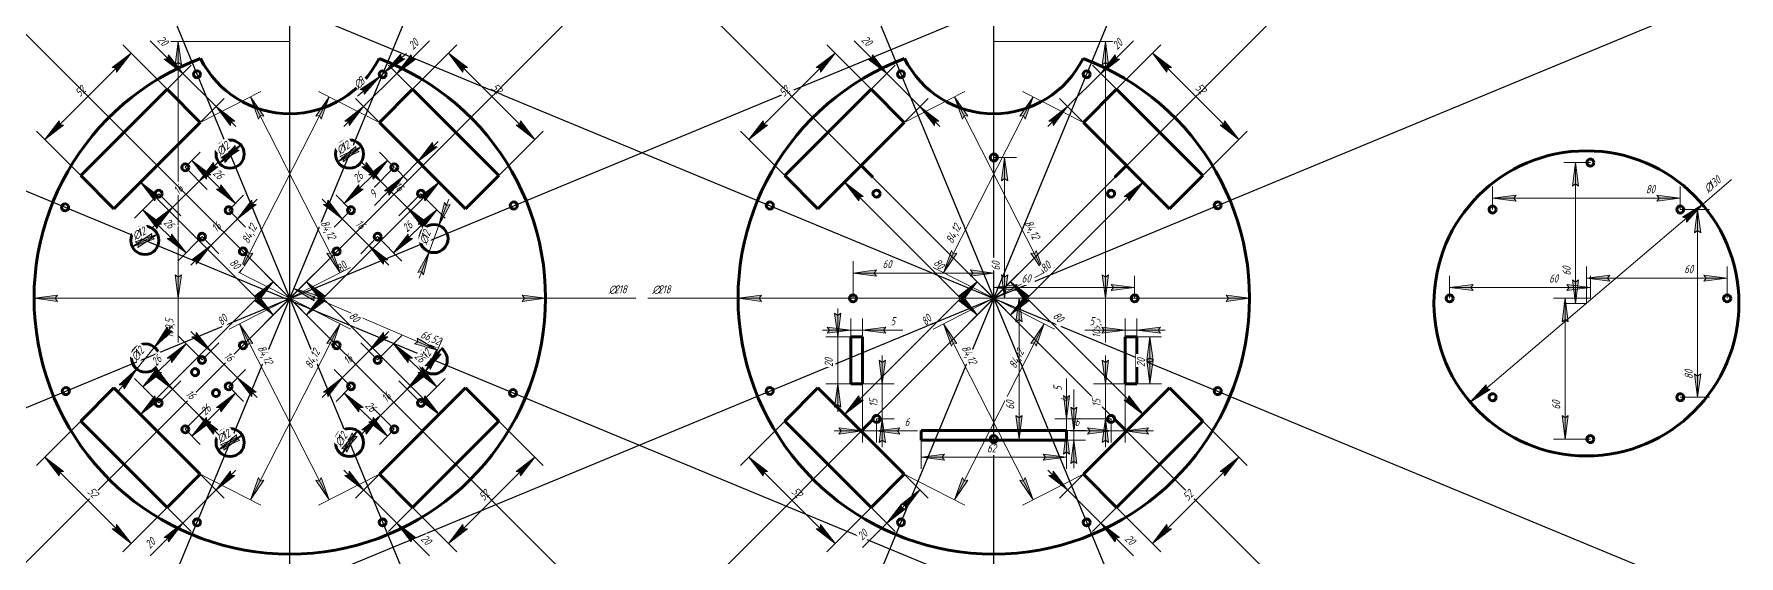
# Model space of a CAD drawing. Header units: millimetres. Extents: x -106 to 621, y -107 to 116.
import ezdxf

# ---------------------------------------------------------------- set-up
doc = ezdxf.new("R2010")
doc.units = ezdxf.units.MM
doc.linetypes.add('K5LT_BASIC', pattern=[0])
doc.linetypes.add('K5LT_THIN', pattern=[0])
doc.styles.add('KDIMTEXTSTYLE', font='GOST_AU.SHX', dxfattribs={"width": 0.96, "oblique": 15, "height": 5})
doc.styles.add('KTEXTSTYLE', font='GOST_AU.SHX', dxfattribs={"width": 0.96, "height": 5})
doc.dimstyles.new('KDIMSTYLE (1.00)', dxfattribs={"dimtxt": 5, "dimasz": 1, "dimexe": 2, "dimexo": 0, "dimgap": 1, "dimtad": 1, "dimtxsty": 'KDIMTEXTSTYLE', "dimsah": 1, "dimcen": 0, "dimdle": 1, "dimadec": 0, "dimazin": 0, "dimtfac": 0.667, "dimtmove": 0, "dimatfit": 3, "dimfxl": 1, "dimtvp": 1, "dimtolj": 1, "dimtzin": 0, "dimarcsym": 0})

# ---------------------------------------------------------------- blocks, each defined once
blk = doc.blocks.new('D0')
for points in [[(-43.25, 102.65), (-44.57, 112.65), (-45.89, 102.65), (-44.57, 103.65)], [(-44.57, 3.15), (-43.25, 13.15), (-44.57, 12.15), (-45.89, 13.15)]]:
    blk.add_hatch(color=7).paths.add_polyline_path(points)
at = {"color": 7, "linetype": 'K5LT_THIN', "lineweight": 18, "true_color": 0xffffff}
for p, q in [((2.97, 112.65), (-49.57, 112.65)), ((-45.89, 102.65), (-44.57, 112.65)), ((-44.57, 112.65), (-43.25, 102.65)), ((-44.57, 112.65), (-44.57, 3.15)), ((-44.57, 103.65), (-45.89, 102.65)), ((-43.25, 102.65), (-44.57, 103.65)), ((-44.57, 3.15), (-45.89, 13.15)), ((-45.89, 13.15), (-44.57, 12.15)), ((-44.57, 12.15), (-43.25, 13.15)), ((-43.25, 13.15), (-44.57, 3.15)), ((2.97, 3.15), (-49.57, 3.15))]:
    blk.add_line(p, q, dxfattribs=at)
blk.add_wipeout([(-45.57, -13.74), (-50.56, -13.74), (-50.56, -4.25), (-45.57, -4.25)])
for p, q in [((-44.57, 3.15), (-44.57, -1.85)), ((-44.57, -1.85), (-44.57, -15.74))]:
    blk.add_line(p, q, dxfattribs=at)
at = {"color": 7, "insert": (-50.14, -13.74), "char_height": 3.5, "attachment_point": 1, "rotation": 90, "style": 'KTEXTSTYLE'}
blk.add_mtext('\\H3.5;\\W0.965;\\Q15;\\Q15;109,5', dxfattribs=at)
blk = doc.blocks.new('KDIMARROW_01')
blk.add_hatch(color=0).paths.add_polyline_path([(0, 0), (-10, 1.32), (-9, 0), (-10, -1.32)])
at = {"color": 0, "linetype": 'K5LT_THIN', "lineweight": 18}
for p, q in [((-9, 0), (-10, 1.32)), ((-10, 1.32), (0, 0)), ((0, 0), (-10, -1.32)), ((-10, -1.32), (-9, 0)), ((0, 0), (-1, 0))]:
    blk.add_line(p, q, dxfattribs=at)
blk = doc.blocks.new('D1')
blk.add_hatch(color=7).paths.add_polyline_path([(28.29, 76.82), (34.43, 84.82), (26.43, 78.68), (28.07, 78.46)])
at = {"color": 7, "linetype": 'K5LT_THIN', "lineweight": 18, "true_color": 0xffffff}
for p, q in [((55.29, 92.24), (45.04, 102.5)), ((48.57, 98.96), (34.43, 84.82)), ((41.15, 78.1), (30.9, 88.36)), ((34.43, 84.82), (25.95, 76.34)), ((34.43, 84.82), (26.43, 78.68)), ((28.29, 76.82), (34.43, 84.82)), ((26.43, 78.68), (28.07, 78.46)), ((28.07, 78.46), (28.29, 76.82))]:
    blk.add_line(p, q, dxfattribs=at)
blk.add_wipeout([(56.35, 108.16), (52.82, 111.69), (56.7, 115.57), (60.23, 112.04)])
blk.add_hatch(color=7).paths.add_polyline_path([(48.57, 98.96), (56.58, 105.1), (54.94, 105.33), (54.71, 106.97)])
for p, q in [((55.65, 106.03), (62.52, 112.91)), ((48.57, 98.96), (57.06, 107.45)), ((54.71, 106.97), (48.57, 98.96)), ((48.57, 98.96), (55.65, 106.03)), ((48.57, 98.96), (56.58, 105.1)), ((54.94, 105.33), (54.71, 106.97)), ((56.58, 105.1), (54.94, 105.33))]:
    blk.add_line(p, q, dxfattribs=at)
at = {"color": 7, "insert": (53.12, 111.39), "char_height": 3.5, "attachment_point": 1, "rotation": 45.00091, "style": 'KTEXTSTYLE'}
blk.add_mtext('\\H3.5;\\W0.965;\\Q15;\\Q15;20', dxfattribs=at)
blk = doc.blocks.new('KDIMARROW_02')
blk.add_hatch(color=0).paths.add_polyline_path([(9, 0), (10, 1.32), (0, 0), (10, -1.32)])
at = {"color": 0, "linetype": 'K5LT_THIN', "lineweight": 18}
for p, q in [((0, 0), (-1, 0)), ((10, 1.32), (0, 0)), ((0, 0), (10, -1.32)), ((0, 0), (12, 0)), ((9, 0), (10, 1.32)), ((10, -1.32), (9, 0))]:
    blk.add_line(p, q, dxfattribs=at)
blk = doc.blocks.new('D2')
for points in [[(78.64, 101.44), (70.63, 107.58), (76.78, 99.58), (77, 101.22)], [(107.4, 70.82), (101.26, 78.82), (101.04, 77.18), (99.4, 76.96)]]:
    blk.add_hatch(color=7).paths.add_polyline_path(points)
at = {"color": 7, "linetype": 'K5LT_THIN', "lineweight": 18, "true_color": 0xffffff}
for p, q in [((55.29, 92.24), (74.17, 111.12)), ((70.63, 107.58), (78.64, 101.44)), ((76.78, 99.58), (70.63, 107.58)), ((77, 101.22), (76.78, 99.58)), ((78.64, 101.44), (77, 101.22)), ((92.06, 55.47), (110.94, 74.35)), ((99.4, 76.96), (101.04, 77.18)), ((107.4, 70.82), (99.4, 76.96)), ((101.04, 77.18), (101.26, 78.82)), ((101.26, 78.82), (107.4, 70.82))]:
    blk.add_line(p, q, dxfattribs=at)
blk.add_wipeout([(87.8, 91.83), (91.34, 95.36), (95.03, 91.67), (91.5, 88.14)])
blk.add_line((70.63, 107.58), (107.4, 70.82), dxfattribs=at)
at = {"color": 7, "insert": (91.04, 95.07), "char_height": 3.5, "attachment_point": 1, "rotation": 315.00091, "style": 'KTEXTSTYLE'}
blk.add_mtext('\\H3.5;\\W0.965;\\Q15;\\Q15;52', dxfattribs=at)
blk = doc.blocks.new('D3')
for points in [[(-96.03, 1.83), (-97.03, 3.15), (-96.03, 4.46), (-106.03, 3.15)], [(111.97, 3.15), (101.97, 4.46), (102.97, 3.15), (101.97, 1.83)]]:
    blk.add_hatch(color=7).paths.add_polyline_path(points)
at = {"color": 7, "linetype": 'K5LT_THIN', "lineweight": 18, "true_color": 0xffffff}
for p, q in [((-106.03, 3.15), (-96.03, 4.46)), ((-96.03, 1.83), (-106.03, 3.15)), ((-106.03, 3.15), (111.97, 3.15)), ((-96.03, 4.46), (-97.03, 3.15)), ((-97.03, 3.15), (-96.03, 1.83)), ((102.97, 3.15), (101.97, 4.46)), ((101.97, 4.46), (111.97, 3.15)), ((111.97, 3.15), (101.97, 1.83)), ((101.97, 1.83), (102.97, 3.15))]:
    blk.add_line(p, q, dxfattribs=at)
blk.add_wipeout([(138.87, 4.5), (138.87, 9.58), (148.09, 9.58), (148.09, 4.5)])
blk.add_line((111.97, 3.15), (150.48, 3.15), dxfattribs=at)
at = {"color": 7, "char_height": 3.5, "attachment_point": 1, "style": 'KTEXTSTYLE'}
for s, insert in [('\\H3.5;\\W0.965;\\Q15;\\Q15;∅', (138.87, 8.74)), ('\\H3.5;\\W0.965;\\Q15;\\Q15;218', (141.27, 8.74))]:
    blk.add_mtext(s, dxfattribs=dict(at, insert=insert))
blk = doc.blocks.new('D4')
for points in [[(60.46, 44.66), (66.6, 52.66), (58.59, 46.52), (60.23, 46.29)], [(10.03, -3.91), (18.03, 2.23), (16.39, 2.45), (16.17, 4.09)]]:
    blk.add_hatch(color=7).paths.add_polyline_path(points)
at = {"color": 7, "linetype": 'K5LT_THIN', "lineweight": 18, "true_color": 0xffffff}
for p, q in [((59.54, 59.72), (70.13, 49.12)), ((58.59, 46.52), (66.6, 52.66)), ((66.6, 52.66), (60.46, 44.66)), ((60.23, 46.29), (58.59, 46.52)), ((60.46, 44.66), (60.23, 46.29)), ((2.97, 3.15), (13.56, -7.45)), ((10.03, -3.91), (16.17, 4.09)), ((18.03, 2.23), (10.03, -3.91)), ((16.17, 4.09), (16.39, 2.45)), ((16.39, 2.45), (18.03, 2.23))]:
    blk.add_line(p, q, dxfattribs=at)
blk.add_wipeout([(25.68, 13.16), (22.15, 16.69), (26.03, 20.57), (29.57, 17.04)])
blk.add_line((66.6, 52.66), (10.03, -3.91), dxfattribs=at)
at = {"color": 7, "insert": (22.45, 16.39), "char_height": 3.5, "attachment_point": 1, "rotation": 45.00091, "style": 'KTEXTSTYLE'}
blk.add_mtext('\\H3.5;\\W0.965;\\Q15;\\Q15;80', dxfattribs=at)
blk = doc.blocks.new('D5')
blk.add_hatch(color=7).paths.add_polyline_path([(16.35, 79.51), (19.72, 89.02), (14.01, 80.71), (15.63, 81)])
at = {"color": 7, "linetype": 'K5LT_THIN', "lineweight": 18, "true_color": 0xffffff}
for p, q in [((14.01, 80.71), (19.72, 89.02)), ((41.15, 78.1), (15.26, 91.29)), ((19.72, 89.02), (16.35, 79.51)), ((15.63, 81), (14.01, 80.71)), ((16.35, 79.51), (15.63, 81)), ((2.97, 3.15), (-22.92, 16.34))]:
    blk.add_line(p, q, dxfattribs=at)
blk.add_wipeout([(-13.66, 25.71), (-18.11, 27.98), (-13.68, 36.67), (-9.23, 34.41)])
blk.add_hatch(color=7).paths.add_polyline_path([(-18.47, 14.07), (-12.75, 22.38), (-14.38, 22.09), (-15.1, 23.57)])
for p, q in [((19.72, 89.02), (-18.47, 14.07)), ((-18.47, 14.07), (-15.1, 23.57)), ((-12.75, 22.38), (-18.47, 14.07)), ((-15.1, 23.57), (-14.38, 22.09)), ((-14.38, 22.09), (-12.75, 22.38))]:
    blk.add_line(p, q, dxfattribs=at)
at = {"color": 7, "insert": (-17.73, 27.79), "char_height": 3.5, "attachment_point": 1, "rotation": 63.00507, "style": 'KTEXTSTYLE'}
blk.add_mtext('\\H3.5;\\W0.965;\\Q15;\\Q15;84,12', dxfattribs=at)
blk = doc.blocks.new('D6')
for points in [[(25.34, 36.97), (19.16, 44.94), (18.95, 43.3), (17.31, 43.07)], [(44.72, 19.59), (36.69, 25.7), (42.87, 17.72), (43.08, 19.36)]]:
    blk.add_hatch(color=7).paths.add_polyline_path(points)
at = {"color": 7, "linetype": 'K5LT_THIN', "lineweight": 18, "true_color": 0xffffff}
for p, q in [((25.34, 36.97), (16.82, 45.42)), ((19.16, 44.94), (18.95, 43.3)), ((25.34, 36.97), (19.16, 44.94)), ((18.95, 43.3), (17.31, 43.07)), ((17.31, 43.07), (25.34, 36.97)), ((36.69, 25.7), (42.87, 17.72)), ((44.72, 19.59), (36.69, 25.7)), ((36.69, 25.7), (45.21, 17.25)), ((42.87, 17.72), (43.08, 19.36)), ((43.08, 19.36), (44.72, 19.59))]:
    blk.add_line(p, q, dxfattribs=at)
blk.add_wipeout([(29.95, 33.8), (33.47, 37.34), (36.86, 33.98), (33.34, 30.43)])
for p, q in [((29.02, 40.69), (21.81, 33.42)), ((25.34, 36.97), (36.69, 25.7)), ((40.38, 29.42), (33.17, 22.15))]:
    blk.add_line(p, q, dxfattribs=at)
at = {"color": 7, "insert": (33.17, 37.04), "char_height": 3.5, "attachment_point": 1, "rotation": 315.23208, "style": 'KTEXTSTYLE'}
blk.add_mtext('\\H3.5;\\W0.965;\\Q15;\\Q15;16', dxfattribs=at)
blk = doc.blocks.new('D7')
at = {"color": 7, "linetype": 'K5LT_THIN', "lineweight": 18, "true_color": 0xffffff}
for p, q in [((47.51, 58.97), (41.15, 65.39)), ((29.02, 40.69), (22.67, 47.1))]:
    blk.add_line(p, q, dxfattribs=at)
blk.add_wipeout([(32.7, 51.39), (29.18, 54.94), (33.08, 58.81), (36.6, 55.26)])
for points in [[(38.49, 53.87), (44.67, 61.84), (36.64, 55.74), (38.27, 55.51)], [(26.19, 43.55), (34.22, 49.65), (32.59, 49.88), (32.37, 51.52)]]:
    blk.add_hatch(color=7).paths.add_polyline_path(points)
for p, q in [((44.67, 61.84), (26.19, 43.55)), ((36.64, 55.74), (44.67, 61.84)), ((44.67, 61.84), (38.49, 53.87)), ((26.19, 43.55), (32.37, 51.52)), ((32.37, 51.52), (32.59, 49.88)), ((38.27, 55.51), (36.64, 55.74)), ((38.49, 53.87), (38.27, 55.51)), ((34.22, 49.65), (26.19, 43.55)), ((32.59, 49.88), (34.22, 49.65))]:
    blk.add_line(p, q, dxfattribs=at)
at = {"color": 7, "insert": (29.48, 54.65), "char_height": 3.5, "attachment_point": 1, "rotation": 44.70109, "style": 'KTEXTSTYLE'}
blk.add_mtext('\\H3.5;\\W0.965;\\Q15;\\Q15;26', dxfattribs=at)
blk = doc.blocks.new('D8')
for points in [[(41.65, 53.07), (35.48, 61.05), (35.26, 59.41), (33.62, 59.18)], [(61.04, 35.7), (53.01, 41.8), (59.18, 33.83), (59.4, 35.47)]]:
    blk.add_hatch(color=7).paths.add_polyline_path(points)
at = {"color": 7, "linetype": 'K5LT_THIN', "lineweight": 18, "true_color": 0xffffff}
for p, q in [((41.65, 53.07), (33.13, 61.52)), ((35.26, 59.41), (33.62, 59.18)), ((33.62, 59.18), (41.65, 53.07)), ((35.48, 61.05), (35.26, 59.41)), ((41.65, 53.07), (35.48, 61.05)), ((53.01, 41.8), (59.18, 33.83)), ((61.04, 35.7), (53.01, 41.8)), ((53.01, 41.8), (61.53, 33.35)), ((59.18, 33.83), (59.4, 35.47)), ((59.4, 35.47), (61.04, 35.7))]:
    blk.add_line(p, q, dxfattribs=at)
blk.add_wipeout([(46.27, 49.9), (49.78, 53.45), (53.18, 50.08), (49.66, 46.54)])
for p, q in [((47.51, 58.97), (38.13, 49.52)), ((41.65, 53.07), (53.01, 41.8)), ((58.86, 47.71), (49.49, 38.25))]:
    blk.add_line(p, q, dxfattribs=at)
at = {"color": 7, "insert": (49.49, 53.15), "char_height": 3.5, "attachment_point": 1, "rotation": 315.23208, "style": 'KTEXTSTYLE'}
blk.add_mtext('\\H3.5;\\W0.965;\\Q15;\\Q15;16', dxfattribs=at)
blk = doc.blocks.new('D9')
blk.add_wipeout([(53.71, 30.37), (50.2, 33.92), (54.1, 37.78), (57.61, 34.23)])
for points in [[(59.51, 32.84), (65.69, 40.81), (57.65, 34.71), (59.29, 34.48)], [(47.21, 22.52), (55.24, 28.62), (53.6, 28.85), (53.39, 30.49)]]:
    blk.add_hatch(color=7).paths.add_polyline_path(points)
at = {"color": 7, "linetype": 'K5LT_THIN', "lineweight": 18, "true_color": 0xffffff}
for p, q in [((58.86, 47.71), (69.2, 37.26)), ((65.69, 40.81), (47.21, 22.52)), ((57.65, 34.71), (65.69, 40.81)), ((65.69, 40.81), (59.51, 32.84)), ((40.38, 29.42), (50.72, 18.97)), ((47.21, 22.52), (53.39, 30.49)), ((53.39, 30.49), (53.6, 28.85)), ((59.29, 34.48), (57.65, 34.71)), ((59.51, 32.84), (59.29, 34.48)), ((55.24, 28.62), (47.21, 22.52)), ((53.6, 28.85), (55.24, 28.62))]:
    blk.add_line(p, q, dxfattribs=at)
at = {"color": 7, "insert": (50.49, 33.62), "char_height": 3.5, "attachment_point": 1, "rotation": 44.70109, "style": 'KTEXTSTYLE'}
blk.add_mtext('\\H3.5;\\W0.965;\\Q15;\\Q15;26', dxfattribs=at)
blk = doc.blocks.new('D10')
for points in [[(-70.84, 99.58), (-64.7, 107.58), (-72.7, 101.44), (-71.06, 101.22)], [(-101.47, 70.81), (-93.47, 76.95), (-95.1, 77.18), (-95.33, 78.82)]]:
    blk.add_hatch(color=7).paths.add_polyline_path(points)
at = {"color": 7, "linetype": 'K5LT_THIN', "lineweight": 18, "true_color": 0xffffff}
for p, q in [((-49.36, 92.24), (-68.23, 111.12)), ((-72.7, 101.44), (-64.7, 107.58)), ((-64.7, 107.58), (-70.84, 99.58)), ((-71.06, 101.22), (-72.7, 101.44)), ((-70.84, 99.58), (-71.06, 101.22)), ((-86.13, 55.47), (-105, 74.35)), ((-101.47, 70.81), (-95.33, 78.82)), ((-93.47, 76.95), (-101.47, 70.81)), ((-95.33, 78.82), (-95.1, 77.18)), ((-95.1, 77.18), (-93.47, 76.95))]:
    blk.add_line(p, q, dxfattribs=at)
blk.add_wipeout([(-85.71, 87.98), (-89.25, 91.51), (-85.55, 95.21), (-82.02, 91.68)])
blk.add_line((-64.7, 107.58), (-101.47, 70.81), dxfattribs=at)
at = {"color": 7, "insert": (-88.95, 91.22), "char_height": 3.5, "attachment_point": 1, "rotation": 45.00158, "style": 'KTEXTSTYLE'}
blk.add_mtext('\\H3.5;\\W0.965;\\Q15;\\Q15;52', dxfattribs=at)
blk = doc.blocks.new('D11')
at = {"color": 7, "linetype": 'K5LT_THIN', "lineweight": 18, "true_color": 0xffffff}
for p, q in [((69.72, 42.64), (68.84, 44.04)), ((71.3, 43.11), (69.72, 42.64)), ((57.55, 14.1), (59.13, 14.57)), ((59.13, 14.57), (60.01, 13.17))]:
    blk.add_line(p, q, dxfattribs=at)
blk.add_wipeout([(62.18, 25.5), (57.43, 27.29), (59.93, 33.93), (64.69, 32.13)])
for points in [[(66.54, 34.22), (71.3, 43.11), (69.72, 42.64), (68.84, 44.04)], [(60.01, 13.17), (62.31, 22.99), (57.55, 14.1), (59.13, 14.57)]]:
    blk.add_hatch(color=7).paths.add_polyline_path(points)
for p, q in [((66.54, 34.22), (70.78, 45.44)), ((68.84, 44.04), (66.54, 34.22)), ((66.54, 34.22), (71.3, 43.11)), ((62.31, 22.99), (66.54, 34.22)), ((62.31, 22.99), (57.55, 14.1)), ((62.31, 22.99), (58.07, 11.76)), ((60.01, 13.17), (62.31, 22.99))]:
    blk.add_line(p, q, dxfattribs=at)
at = {"color": 7, "char_height": 3.5, "attachment_point": 1, "rotation": 69.33473, "style": 'KTEXTSTYLE'}
for s, insert in [('\\H3.5;\\W0.965;\\Q15;\\Q15;∅', (57.89, 27.12)), ('\\H3.5;\\W0.965;\\Q15;\\Q15;12', (58.74, 29.37))]:
    blk.add_mtext(s, dxfattribs=dict(at, insert=insert))
blk = doc.blocks.new('D12')
blk.add_wipeout([(60.85, -25.32), (56.71, -22.37), (60.83, -16.6), (64.96, -19.54)])
for points in [[(60.61, -27.98), (67.49, -20.6), (65.83, -20.65), (65.34, -19.07)], [(62.84, -27.12), (67.57, -18.21), (60.7, -25.59), (62.35, -25.54)]]:
    blk.add_hatch(color=7).paths.add_polyline_path(points)
at = {"color": 7, "linetype": 'K5LT_THIN', "lineweight": 18, "true_color": 0xffffff}
for p, q in [((60.61, -27.98), (67.57, -18.21)), ((60.61, -27.98), (65.34, -19.07)), ((67.49, -20.6), (60.61, -27.98)), ((60.7, -25.59), (67.57, -18.21)), ((67.57, -18.21), (62.84, -27.12)), ((65.34, -19.07), (65.83, -20.65)), ((65.83, -20.65), (67.49, -20.6)), ((62.35, -25.54), (60.7, -25.59)), ((62.84, -27.12), (62.35, -25.54))]:
    blk.add_line(p, q, dxfattribs=at)
at = {"color": 7, "char_height": 3.5, "attachment_point": 1, "rotation": 54.52234, "style": 'KTEXTSTYLE'}
for s, insert in [('\\H3.5;\\W0.965;\\Q15;\\Q15;∅', (57.39, -22.86)), ('\\H3.5;\\W0.965;\\Q15;\\Q15;12', (58.79, -20.9))]:
    blk.add_mtext(s, dxfattribs=dict(at, insert=insert))
blk = doc.blocks.new('D13')
blk.add_wipeout([(25.27, -60.65), (21.02, -57.87), (24.91, -51.94), (29.16, -54.73)])
for points in [[(27.33, -62.37), (31.72, -53.29), (25.13, -60.93), (26.78, -60.82)], [(25.13, -63.32), (31.72, -55.68), (30.07, -55.8), (29.52, -54.24)]]:
    blk.add_hatch(color=7).paths.add_polyline_path(points)
at = {"color": 7, "linetype": 'K5LT_THIN', "lineweight": 18, "true_color": 0xffffff}
for p, q in [((25.13, -60.93), (31.72, -53.29)), ((25.13, -63.32), (31.72, -53.29)), ((25.13, -63.32), (29.52, -54.24)), ((31.72, -55.68), (25.13, -63.32)), ((31.72, -53.29), (27.33, -62.37)), ((29.52, -54.24), (30.07, -55.8)), ((30.07, -55.8), (31.72, -55.68)), ((26.78, -60.82), (25.13, -60.93)), ((27.33, -62.37), (26.78, -60.82))]:
    blk.add_line(p, q, dxfattribs=at)
at = {"color": 7, "char_height": 3.5, "attachment_point": 1, "rotation": 56.72691, "style": 'KTEXTSTYLE'}
for s, insert in [('\\H3.5;\\W0.965;\\Q15;\\Q15;∅', (21.72, -58.33)), ('\\H3.5;\\W0.965;\\Q15;\\Q15;12', (23.04, -56.31))]:
    blk.add_mtext(s, dxfattribs=dict(at, insert=insert))
blk = doc.blocks.new('D14')
blk.add_wipeout([(-26.33, -59.14), (-29.04, -54.84), (-23.05, -51.06), (-20.34, -55.35)])
for points in [[(-27.56, -61.51), (-18.4, -57.28), (-19.95, -56.7), (-19.81, -55.06)], [(-25.16, -61.56), (-17.41, -55.1), (-26.57, -59.33), (-25.02, -59.91)]]:
    blk.add_hatch(color=7).paths.add_polyline_path(points)
at = {"color": 7, "linetype": 'K5LT_THIN', "lineweight": 18, "true_color": 0xffffff}
for p, q in [((-27.56, -61.51), (-19.81, -55.06)), ((-27.56, -61.51), (-17.41, -55.1)), ((-18.4, -57.28), (-27.56, -61.51)), ((-26.57, -59.33), (-17.41, -55.1)), ((-17.41, -55.1), (-25.16, -61.56)), ((-19.81, -55.06), (-19.95, -56.7)), ((-19.95, -56.7), (-18.4, -57.28)), ((-25.02, -59.91), (-26.57, -59.33)), ((-25.16, -61.56), (-25.02, -59.91))]:
    blk.add_line(p, q, dxfattribs=at)
at = {"color": 7, "char_height": 3.5, "attachment_point": 1, "rotation": 32.30309, "style": 'KTEXTSTYLE'}
for s, insert in [('\\H3.5;\\W0.965;\\Q15;\\Q15;∅', (-28.6, -55.55)), ('\\H3.5;\\W0.965;\\Q15;\\Q15;12', (-26.56, -54.27))]:
    blk.add_mtext(s, dxfattribs=dict(at, insert=insert))
blk = doc.blocks.new('D15')
at = {"color": 7, "linetype": 'K5LT_THIN', "lineweight": 18, "true_color": 0xffffff}
for p, q in [((-48.91, -10.76), (-49.29, -9.15)), ((-47.26, -10.83), (-48.91, -10.76)), ((-69.71, -33.78), (-68.06, -33.85)), ((-68.06, -33.85), (-67.68, -35.46))]:
    blk.add_line(p, q, dxfattribs=at)
blk.add_wipeout([(-61.61, -24.51), (-65.52, -21.27), (-61, -15.81), (-57.09, -19.05)])
for points in [[(-54.66, -17.69), (-47.26, -10.83), (-48.91, -10.76), (-49.29, -9.15)], [(-67.68, -35.46), (-62.31, -26.93), (-69.71, -33.78), (-68.06, -33.85)]]:
    blk.add_hatch(color=7).paths.add_polyline_path(points)
for p, q in [((-54.66, -17.69), (-47, -8.45)), ((-49.29, -9.15), (-54.66, -17.69)), ((-54.66, -17.69), (-47.26, -10.83)), ((-62.31, -26.93), (-54.66, -17.69)), ((-62.31, -26.93), (-69.97, -36.16)), ((-62.31, -26.93), (-69.71, -33.78)), ((-67.68, -35.46), (-62.31, -26.93))]:
    blk.add_line(p, q, dxfattribs=at)
at = {"color": 7, "char_height": 3.5, "attachment_point": 1, "rotation": 50.33601, "style": 'KTEXTSTYLE'}
for s, insert in [('\\H3.5;\\W0.965;\\Q15;\\Q15;∅', (-65.15, -21.58)), ('\\H3.5;\\W0.965;\\Q15;\\Q15;12', (-63.61, -19.73))]:
    blk.add_mtext(s, dxfattribs=dict(at, insert=insert))
blk = doc.blocks.new('D16')
blk.add_wipeout([(-62.72, 27.36), (-65, 31.9), (-58.67, 35.09), (-56.38, 30.55)])
for points in [[(-64.17, 25.11), (-54.65, 28.44), (-56.13, 29.16), (-55.83, 30.79)], [(-61.79, 24.84), (-53.45, 30.51), (-62.98, 27.19), (-61.49, 26.46)]]:
    blk.add_hatch(color=7).paths.add_polyline_path(points)
at = {"color": 7, "linetype": 'K5LT_THIN', "lineweight": 18, "true_color": 0xffffff}
for p, q in [((-64.17, 25.11), (-55.83, 30.79)), ((-64.17, 25.11), (-53.45, 30.51)), ((-62.98, 27.19), (-53.45, 30.51)), ((-53.45, 30.51), (-61.79, 24.84)), ((-55.83, 30.79), (-56.13, 29.16)), ((-56.13, 29.16), (-54.65, 28.44)), ((-54.65, 28.44), (-64.17, 25.11)), ((-61.49, 26.46), (-62.98, 27.19)), ((-61.79, 24.84), (-61.49, 26.46))]:
    blk.add_line(p, q, dxfattribs=at)
at = {"color": 7, "char_height": 3.5, "attachment_point": 1, "rotation": 26.73846, "style": 'KTEXTSTYLE'}
for s, insert in [('\\H3.5;\\W0.965;\\Q15;\\Q15;∅', (-64.63, 31.15)), ('\\H3.5;\\W0.965;\\Q15;\\Q15;12', (-62.48, 32.23))]:
    blk.add_mtext(s, dxfattribs=dict(at, insert=insert))
blk = doc.blocks.new('D17')
blk.add_wipeout([(-26.16, 63.21), (-29.48, 67.06), (-24.11, 71.69), (-20.79, 67.84)])
for points in [[(-27.03, 60.68), (-18.6, 66.22), (-20.21, 66.56), (-20.31, 68.21)], [(-24.66, 60.99), (-17.94, 68.52), (-26.38, 62.99), (-24.76, 62.64)]]:
    blk.add_hatch(color=7).paths.add_polyline_path(points)
at = {"color": 7, "linetype": 'K5LT_THIN', "lineweight": 18, "true_color": 0xffffff}
for p, q in [((-27.03, 60.68), (-17.94, 68.52)), ((-27.03, 60.68), (-20.31, 68.21)), ((-18.6, 66.22), (-27.03, 60.68)), ((-26.38, 62.99), (-17.94, 68.52)), ((-17.94, 68.52), (-24.66, 60.99)), ((-20.31, 68.21), (-20.21, 66.56)), ((-20.21, 66.56), (-18.6, 66.22)), ((-24.76, 62.64), (-26.38, 62.99)), ((-24.66, 60.99), (-24.76, 62.64))]:
    blk.add_line(p, q, dxfattribs=at)
at = {"color": 7, "char_height": 3.5, "attachment_point": 1, "rotation": 40.75046, "style": 'KTEXTSTYLE'}
for s, insert in [('\\H3.5;\\W0.965;\\Q15;\\Q15;∅', (-28.93, 66.43)), ('\\H3.5;\\W0.965;\\Q15;\\Q15;12', (-27.11, 68))]:
    blk.add_mtext(s, dxfattribs=dict(at, insert=insert))
blk = doc.blocks.new('D18')
blk.add_wipeout([(24.59, 63.74), (21.84, 68.01), (27.8, 71.85), (30.55, 67.58)])
for points in [[(23.38, 61.35), (32.5, 65.66), (30.95, 66.23), (31.08, 67.87)], [(25.77, 61.33), (33.47, 67.85), (24.35, 63.54), (25.9, 62.98)]]:
    blk.add_hatch(color=7).paths.add_polyline_path(points)
at = {"color": 7, "linetype": 'K5LT_THIN', "lineweight": 18, "true_color": 0xffffff}
for p, q in [((23.38, 61.35), (31.08, 67.87)), ((23.38, 61.35), (33.47, 67.85)), ((32.5, 65.66), (23.38, 61.35)), ((24.35, 63.54), (33.47, 67.85)), ((33.47, 67.85), (25.77, 61.33)), ((31.08, 67.87), (30.95, 66.23)), ((30.95, 66.23), (32.5, 65.66)), ((25.9, 62.98), (24.35, 63.54)), ((25.77, 61.33), (25.9, 62.98))]:
    blk.add_line(p, q, dxfattribs=at)
at = {"color": 7, "char_height": 3.5, "attachment_point": 1, "rotation": 32.76616, "style": 'KTEXTSTYLE'}
for s, insert in [('\\H3.5;\\W0.965;\\Q15;\\Q15;∅', (22.29, 67.31)), ('\\H3.5;\\W0.965;\\Q15;\\Q15;12', (24.32, 68.61))]:
    blk.add_mtext(s, dxfattribs=dict(at, insert=insert))
blk = doc.blocks.new('D19')
blk.add_hatch(color=7).paths.add_polyline_path([(14.46, 4.55), (4.75, 7.29), (13.42, 2.13), (13.02, 3.74)])
at = {"color": 7, "linetype": 'K5LT_THIN', "lineweight": 18, "true_color": 0xffffff}
for p, q in [((2.97, 3.15), (6.72, 11.88)), ((4.75, 7.29), (14.46, 4.55)), ((13.42, 2.13), (4.75, 7.29)), ((14.46, 4.55), (13.02, 3.74)), ((13.02, 3.74), (13.42, 2.13))]:
    blk.add_line(p, q, dxfattribs=at)
blk.add_wipeout([(57.95, -14.47), (59.92, -9.88), (69.3, -13.9), (67.33, -18.49)])
blk.add_hatch(color=7).paths.add_polyline_path([(65.87, -18.96), (57.2, -13.8), (57.6, -15.4), (56.16, -16.22)])
for p, q in [((4.75, 7.29), (65.87, -18.96)), ((57.6, -15.4), (57.2, -13.8)), ((57.2, -13.8), (65.87, -18.96)), ((64.09, -23.1), (67.84, -14.36)), ((56.16, -16.22), (57.6, -15.4)), ((65.87, -18.96), (56.16, -16.22))]:
    blk.add_line(p, q, dxfattribs=at)
at = {"color": 7, "insert": (59.76, -10.26), "char_height": 3.5, "attachment_point": 1, "rotation": 336.76402, "style": 'KTEXTSTYLE'}
blk.add_mtext('\\H3.5;\\W0.965;\\Q15;\\Q15;66,52', dxfattribs=at)
blk = doc.blocks.new('D20')
blk.add_hatch(color=7).paths.add_polyline_path([(43.65, 99.6), (52.06, 105.15), (50.44, 105.49), (50.34, 107.14)])
at = {"color": 7, "linetype": 'K5LT_THIN', "lineweight": 18, "true_color": 0xffffff}
for p, q in [((43.65, 99.6), (52.71, 107.46)), ((50.34, 107.14), (43.65, 99.6)), ((43.65, 99.6), (52.06, 105.15)), ((50.44, 105.49), (50.34, 107.14)), ((52.06, 105.15), (50.44, 105.49)), ((43.65, 99.6), (41.38, 97.63))]:
    blk.add_line(p, q, dxfattribs=at)
blk.add_wipeout([(32.7, 91.42), (29.37, 95.26), (33.45, 98.8), (36.78, 94.96)])
blk.add_hatch(color=7).paths.add_polyline_path([(34.69, 90.08), (41.38, 97.63), (32.96, 92.07), (34.58, 91.73)])
for p, q in [((41.38, 97.63), (31.84, 89.35)), ((41.38, 97.63), (32.32, 89.76)), ((41.38, 97.63), (32.96, 92.07)), ((34.69, 90.08), (41.38, 97.63)), ((32.96, 92.07), (34.58, 91.73)), ((34.58, 91.73), (34.69, 90.08))]:
    blk.add_line(p, q, dxfattribs=at)
at = {"color": 7, "char_height": 3.5, "attachment_point": 1, "rotation": 40.94833, "style": 'KTEXTSTYLE'}
for s, insert in [('\\H3.5;\\W0.965;\\Q15;\\Q15;∅', (29.69, 94.89)), ('\\H3.5;\\W0.965;\\Q15;\\Q15;3', (31.51, 96.47))]:
    blk.add_mtext(s, dxfattribs=dict(at, insert=insert))
blk = doc.blocks.new('D21')
for points in [[(351.9, 102.65), (350.59, 112.65), (349.27, 102.65), (350.59, 103.65)], [(350.59, 3.15), (351.9, 13.15), (350.59, 12.15), (349.27, 13.15)]]:
    blk.add_hatch(color=7).paths.add_polyline_path(points)
at = {"color": 7, "linetype": 'K5LT_THIN', "lineweight": 18, "true_color": 0xffffff}
for p, q in [((303.05, 112.65), (355.59, 112.65)), ((349.27, 102.65), (350.59, 112.65)), ((350.59, 112.65), (351.9, 102.65)), ((350.59, 112.65), (350.59, 3.15)), ((350.59, 103.65), (349.27, 102.65)), ((351.9, 102.65), (350.59, 103.65)), ((350.59, 3.15), (349.27, 13.15)), ((349.27, 13.15), (350.59, 12.15)), ((350.59, 12.15), (351.9, 13.15)), ((351.9, 13.15), (350.59, 3.15)), ((303.05, 3.15), (355.59, 3.15))]:
    blk.add_line(p, q, dxfattribs=at)
blk.add_wipeout([(349.59, -13.74), (344.59, -13.74), (344.59, -4.25), (349.59, -4.25)])
for p, q in [((350.59, 3.15), (350.59, -1.85)), ((350.59, -1.85), (350.59, -15.74))]:
    blk.add_line(p, q, dxfattribs=at)
at = {"color": 7, "insert": (345.01, -13.74), "char_height": 3.5, "attachment_point": 1, "rotation": 90, "style": 'KTEXTSTYLE'}
blk.add_mtext('\\H3.5;\\W0.965;\\Q15;\\Q15;109,5', dxfattribs=at)
blk = doc.blocks.new('D22')
blk.add_hatch(color=7).paths.add_polyline_path([(279.59, 78.68), (271.58, 84.82), (277.72, 76.82), (277.95, 78.46)])
at = {"color": 7, "linetype": 'K5LT_THIN', "lineweight": 18, "true_color": 0xffffff}
for p, q in [((250.72, 92.24), (260.98, 102.5)), ((257.44, 98.96), (271.58, 84.82)), ((264.87, 78.1), (275.12, 88.36)), ((271.58, 84.82), (277.72, 76.82)), ((279.59, 78.68), (271.58, 84.82)), ((271.58, 84.82), (280.07, 76.33)), ((277.72, 76.82), (277.95, 78.46)), ((277.95, 78.46), (279.59, 78.68))]:
    blk.add_line(p, q, dxfattribs=at)
blk.add_wipeout([(245.62, 112.2), (249.15, 115.73), (253.03, 111.85), (249.5, 108.32)])
blk.add_hatch(color=7).paths.add_polyline_path([(257.44, 98.96), (251.3, 106.96), (251.08, 105.33), (249.44, 105.1)])
for p, q in [((250.37, 106.03), (243.5, 112.91)), ((257.44, 98.96), (248.96, 107.45)), ((251.08, 105.33), (249.44, 105.1)), ((249.44, 105.1), (257.44, 98.96)), ((257.44, 98.96), (250.37, 106.03)), ((251.3, 106.96), (251.08, 105.33)), ((257.44, 98.96), (251.3, 106.96))]:
    blk.add_line(p, q, dxfattribs=at)
at = {"color": 7, "insert": (248.85, 115.43), "char_height": 3.5, "attachment_point": 1, "rotation": 315, "style": 'KTEXTSTYLE'}
blk.add_mtext('\\H3.5;\\W0.965;\\Q15;\\Q15;20', dxfattribs=at)
blk = doc.blocks.new('D23')
for points in [[(229.24, 99.58), (235.38, 107.58), (227.38, 101.44), (229.02, 101.22)], [(198.61, 70.81), (206.61, 76.95), (204.98, 77.18), (204.75, 78.82)]]:
    blk.add_hatch(color=7).paths.add_polyline_path(points)
at = {"color": 7, "linetype": 'K5LT_THIN', "lineweight": 18, "true_color": 0xffffff}
for p, q in [((250.72, 92.24), (231.85, 111.12)), ((227.38, 101.44), (235.38, 107.58)), ((235.38, 107.58), (229.24, 99.58)), ((229.02, 101.22), (227.38, 101.44)), ((229.24, 99.58), (229.02, 101.22)), ((213.95, 55.47), (195.08, 74.35)), ((198.61, 70.81), (204.75, 78.82)), ((206.61, 76.95), (198.61, 70.81)), ((204.75, 78.82), (204.98, 77.18)), ((204.98, 77.18), (206.61, 76.95))]:
    blk.add_line(p, q, dxfattribs=at)
blk.add_wipeout([(214.37, 87.98), (210.83, 91.51), (214.53, 95.21), (218.06, 91.68)])
blk.add_line((235.38, 107.58), (198.61, 70.81), dxfattribs=at)
at = {"color": 7, "insert": (211.13, 91.22), "char_height": 3.5, "attachment_point": 1, "rotation": 45, "style": 'KTEXTSTYLE'}
blk.add_mtext('\\H3.5;\\W0.965;\\Q15;\\Q15;52', dxfattribs=at)
blk = doc.blocks.new('D24')
for points in [[(204.05, 1.83), (203.05, 3.15), (204.05, 4.46), (194.05, 3.15)], [(412.05, 3.15), (402.05, 4.46), (403.05, 3.15), (402.05, 1.83)]]:
    blk.add_hatch(color=7).paths.add_polyline_path(points)
at = {"color": 7, "linetype": 'K5LT_THIN', "lineweight": 18, "true_color": 0xffffff}
for p, q in [((194.05, 3.15), (204.05, 4.46)), ((204.05, 1.83), (194.05, 3.15)), ((412.05, 3.15), (194.05, 3.15)), ((204.05, 4.46), (203.05, 3.15)), ((203.05, 3.15), (204.05, 1.83)), ((403.05, 3.15), (402.05, 4.46)), ((402.05, 4.46), (412.05, 3.15)), ((412.05, 3.15), (402.05, 1.83)), ((402.05, 1.83), (403.05, 3.15))]:
    blk.add_line(p, q, dxfattribs=at)
blk.add_wipeout([(157.54, 4.5), (157.54, 9.58), (166.77, 9.58), (166.77, 4.5)])
blk.add_line((194.05, 3.15), (155.54, 3.15), dxfattribs=at)
at = {"color": 7, "char_height": 3.5, "attachment_point": 1, "style": 'KTEXTSTYLE'}
for s, insert in [('\\H3.5;\\W0.965;\\Q15;\\Q15;∅', (157.54, 8.74)), ('\\H3.5;\\W0.965;\\Q15;\\Q15;218', (159.95, 8.74))]:
    blk.add_mtext(s, dxfattribs=dict(at, insert=insert))
blk = doc.blocks.new('D25')
for points in [[(247.42, 46.52), (239.42, 52.66), (245.56, 44.66), (245.79, 46.29)], [(295.99, -3.91), (289.85, 4.09), (289.63, 2.45), (287.99, 2.23)]]:
    blk.add_hatch(color=7).paths.add_polyline_path(points)
at = {"color": 7, "linetype": 'K5LT_THIN', "lineweight": 18, "true_color": 0xffffff}
for p, q in [((246.48, 59.72), (235.89, 49.12)), ((239.42, 52.66), (247.42, 46.52)), ((245.56, 44.66), (239.42, 52.66)), ((245.79, 46.29), (245.56, 44.66)), ((247.42, 46.52), (245.79, 46.29)), ((287.99, 2.23), (289.63, 2.45)), ((295.99, -3.91), (287.99, 2.23)), ((289.63, 2.45), (289.85, 4.09)), ((289.85, 4.09), (295.99, -3.91)), ((303.05, 3.15), (292.46, -7.45))]:
    blk.add_line(p, q, dxfattribs=at)
blk.add_wipeout([(276.29, 17.2), (279.82, 20.74), (283.71, 16.85), (280.17, 13.32)])
blk.add_line((239.42, 52.66), (295.99, -3.91), dxfattribs=at)
at = {"color": 7, "insert": (279.53, 20.44), "char_height": 3.5, "attachment_point": 1, "rotation": 315, "style": 'KTEXTSTYLE'}
blk.add_mtext('\\H3.5;\\W0.965;\\Q15;\\Q15;80', dxfattribs=at)
blk = doc.blocks.new('D26')
blk.add_hatch(color=7).paths.add_polyline_path([(292.01, 80.71), (286.3, 89.02), (289.67, 79.51), (290.39, 81)])
at = {"color": 7, "linetype": 'K5LT_THIN', "lineweight": 18, "true_color": 0xffffff}
for p, q in [((264.87, 78.1), (290.75, 91.29)), ((286.3, 89.02), (292.01, 80.71)), ((289.67, 79.51), (286.3, 89.02)), ((290.39, 81), (289.67, 79.51)), ((292.01, 80.71), (290.39, 81)), ((324.48, 14.07), (318.77, 22.38)), ((318.77, 22.38), (320.4, 22.09)), ((303.05, 3.15), (328.94, 16.34))]:
    blk.add_line(p, q, dxfattribs=at)
blk.add_wipeout([(315.06, 34.77), (319.51, 37.03), (323.94, 28.34), (319.49, 26.07)])
blk.add_hatch(color=7).paths.add_polyline_path([(324.48, 14.07), (321.12, 23.57), (320.4, 22.09), (318.77, 22.38)])
for p, q in [((286.3, 89.02), (324.48, 14.07)), ((320.4, 22.09), (321.12, 23.57)), ((321.12, 23.57), (324.48, 14.07))]:
    blk.add_line(p, q, dxfattribs=at)
at = {"color": 7, "insert": (319.14, 36.84), "char_height": 3.5, "attachment_point": 1, "rotation": 296.99584, "style": 'KTEXTSTYLE'}
blk.add_mtext('\\H3.5;\\W0.965;\\Q15;\\Q15;84,12', dxfattribs=at)
blk = doc.blocks.new('D27')
blk.add_hatch(color=7).paths.add_polyline_path([(328.37, 76.82), (334.51, 84.82), (326.51, 78.68), (328.15, 78.46)])
at = {"color": 7, "linetype": 'K5LT_THIN', "lineweight": 18, "true_color": 0xffffff}
for p, q in [((355.37, 92.24), (345.12, 102.5)), ((348.66, 98.96), (334.51, 84.82)), ((341.23, 78.1), (330.98, 88.36)), ((334.51, 84.82), (326.03, 76.33)), ((334.51, 84.82), (326.51, 78.68)), ((328.37, 76.82), (334.51, 84.82)), ((326.51, 78.68), (328.15, 78.46)), ((328.15, 78.46), (328.37, 76.82))]:
    blk.add_line(p, q, dxfattribs=at)
blk.add_wipeout([(356.43, 108.15), (352.9, 111.69), (356.78, 115.57), (360.32, 112.04)])
blk.add_hatch(color=7).paths.add_polyline_path([(348.66, 98.96), (356.66, 105.1), (355.02, 105.33), (354.8, 106.96)])
for p, q in [((355.73, 106.03), (362.6, 112.91)), ((348.66, 98.96), (357.14, 107.45)), ((354.8, 106.96), (348.66, 98.96)), ((348.66, 98.96), (355.73, 106.03)), ((348.66, 98.96), (356.66, 105.1)), ((355.02, 105.33), (354.8, 106.96)), ((356.66, 105.1), (355.02, 105.33))]:
    blk.add_line(p, q, dxfattribs=at)
at = {"color": 7, "insert": (353.2, 111.39), "char_height": 3.5, "attachment_point": 1, "rotation": 45, "style": 'KTEXTSTYLE'}
blk.add_mtext('\\H3.5;\\W0.965;\\Q15;\\Q15;20', dxfattribs=at)
blk = doc.blocks.new('D28')
for points in [[(378.72, 101.44), (370.72, 107.58), (376.86, 99.58), (377.08, 101.22)], [(407.49, 70.81), (401.35, 78.82), (401.12, 77.18), (399.48, 76.95)]]:
    blk.add_hatch(color=7).paths.add_polyline_path(points)
at = {"color": 7, "linetype": 'K5LT_THIN', "lineweight": 18, "true_color": 0xffffff}
for p, q in [((355.37, 92.24), (374.25, 111.12)), ((370.72, 107.58), (378.72, 101.44)), ((376.86, 99.58), (370.72, 107.58)), ((377.08, 101.22), (376.86, 99.58)), ((378.72, 101.44), (377.08, 101.22)), ((392.14, 55.47), (411.02, 74.35)), ((399.48, 76.95), (401.12, 77.18)), ((407.49, 70.81), (399.48, 76.95)), ((401.12, 77.18), (401.35, 78.82)), ((401.35, 78.82), (407.49, 70.81))]:
    blk.add_line(p, q, dxfattribs=at)
blk.add_wipeout([(387.88, 91.83), (391.42, 95.36), (395.11, 91.67), (391.58, 88.14)])
blk.add_line((370.72, 107.58), (407.49, 70.81), dxfattribs=at)
at = {"color": 7, "insert": (391.12, 95.06), "char_height": 3.5, "attachment_point": 1, "rotation": 315, "style": 'KTEXTSTYLE'}
blk.add_mtext('\\H3.5;\\W0.965;\\Q15;\\Q15;52', dxfattribs=at)
blk = doc.blocks.new('D29')
for points in [[(360.54, 44.66), (366.68, 52.66), (358.67, 46.52), (360.31, 46.29)], [(310.11, -3.91), (318.11, 2.23), (316.47, 2.45), (316.25, 4.09)]]:
    blk.add_hatch(color=7).paths.add_polyline_path(points)
at = {"color": 7, "linetype": 'K5LT_THIN', "lineweight": 18, "true_color": 0xffffff}
for p, q in [((359.62, 59.72), (370.21, 49.12)), ((358.67, 46.52), (366.68, 52.66)), ((366.68, 52.66), (360.54, 44.66)), ((360.31, 46.29), (358.67, 46.52)), ((360.54, 44.66), (360.31, 46.29)), ((303.05, 3.15), (313.64, -7.45)), ((310.11, -3.91), (316.25, 4.09)), ((318.11, 2.23), (310.11, -3.91)), ((316.25, 4.09), (316.47, 2.45)), ((316.47, 2.45), (318.11, 2.23))]:
    blk.add_line(p, q, dxfattribs=at)
blk.add_wipeout([(325.76, 13.16), (322.23, 16.69), (326.11, 20.57), (329.65, 17.04)])
blk.add_line((366.68, 52.66), (310.11, -3.91), dxfattribs=at)
at = {"color": 7, "insert": (322.53, 16.39), "char_height": 3.5, "attachment_point": 1, "rotation": 45, "style": 'KTEXTSTYLE'}
blk.add_mtext('\\H3.5;\\W0.965;\\Q15;\\Q15;80', dxfattribs=at)
blk = doc.blocks.new('D30')
blk.add_hatch(color=7).paths.add_polyline_path([(316.43, 79.51), (319.8, 89.02), (314.09, 80.71), (315.71, 81)])
at = {"color": 7, "linetype": 'K5LT_THIN', "lineweight": 18, "true_color": 0xffffff}
for p, q in [((314.09, 80.71), (319.8, 89.02)), ((341.23, 78.1), (315.34, 91.29)), ((319.8, 89.02), (316.43, 79.51)), ((315.71, 81), (314.09, 80.71)), ((316.43, 79.51), (315.71, 81)), ((303.05, 3.15), (277.16, 16.34))]:
    blk.add_line(p, q, dxfattribs=at)
blk.add_wipeout([(286.42, 25.71), (281.97, 27.98), (286.4, 36.67), (290.85, 34.41)])
blk.add_hatch(color=7).paths.add_polyline_path([(281.61, 14.07), (287.33, 22.38), (285.7, 22.09), (284.98, 23.57)])
for p, q in [((319.8, 89.02), (281.61, 14.07)), ((281.61, 14.07), (284.98, 23.57)), ((287.33, 22.38), (281.61, 14.07)), ((284.98, 23.57), (285.7, 22.09)), ((285.7, 22.09), (287.33, 22.38))]:
    blk.add_line(p, q, dxfattribs=at)
at = {"color": 7, "insert": (282.35, 27.79), "char_height": 3.5, "attachment_point": 1, "rotation": 63.00416, "style": 'KTEXTSTYLE'}
blk.add_mtext('\\H3.5;\\W0.965;\\Q15;\\Q15;84,12', dxfattribs=at)
blk = doc.blocks.new('D31')
for points in [[(265.44, -86.53), (271.58, -78.53), (263.58, -84.67), (265.22, -84.89)], [(257.44, -92.67), (265.44, -86.53), (263.81, -86.3), (263.58, -84.67)]]:
    blk.add_hatch(color=7).paths.add_polyline_path(points)
at = {"color": 7, "linetype": 'K5LT_THIN', "lineweight": 18, "true_color": 0xffffff}
for p, q in [((264.87, -71.81), (275.12, -82.06)), ((257.44, -92.67), (271.58, -78.53)), ((263.58, -84.67), (271.58, -78.53)), ((271.58, -78.53), (265.44, -86.53)), ((257.44, -92.67), (263.58, -84.67)), ((265.44, -86.53), (257.44, -92.67)), ((263.58, -84.67), (263.81, -86.3)), ((265.22, -84.89), (263.58, -84.67)), ((263.81, -86.3), (265.44, -86.53)), ((265.44, -86.53), (265.22, -84.89))]:
    blk.add_line(p, q, dxfattribs=at)
blk.add_wipeout([(247.74, -100.95), (244.21, -97.42), (248.09, -93.54), (251.62, -97.07)])
for p, q in [((250.72, -85.95), (260.98, -96.2)), ((257.44, -92.67), (253.91, -96.2)), ((253.91, -96.2), (247.03, -103.08))]:
    blk.add_line(p, q, dxfattribs=at)
at = {"color": 7, "insert": (244.51, -97.72), "char_height": 3.5, "attachment_point": 1, "rotation": 45, "style": 'KTEXTSTYLE'}
blk.add_mtext('\\H3.5;\\W0.965;\\Q15;\\Q15;20', dxfattribs=at)
blk = doc.blocks.new('D32')
for points in [[(206.61, -70.66), (198.61, -64.52), (204.75, -72.52), (204.98, -70.88)], [(235.38, -101.29), (229.24, -93.29), (229.02, -94.93), (227.38, -95.15)]]:
    blk.add_hatch(color=7).paths.add_polyline_path(points)
at = {"color": 7, "linetype": 'K5LT_THIN', "lineweight": 18, "true_color": 0xffffff}
for p, q in [((213.95, -49.18), (195.08, -68.06)), ((198.61, -64.52), (206.61, -70.66)), ((204.75, -72.52), (198.61, -64.52)), ((204.98, -70.88), (204.75, -72.52)), ((206.61, -70.66), (204.98, -70.88)), ((250.72, -85.95), (231.85, -104.82)), ((229.02, -94.93), (229.24, -93.29)), ((229.24, -93.29), (235.38, -101.29)), ((227.38, -95.15), (229.02, -94.93)), ((235.38, -101.29), (227.38, -95.15))]:
    blk.add_line(p, q, dxfattribs=at)
blk.add_wipeout([(215.78, -80.27), (219.31, -76.74), (223.01, -80.43), (219.47, -83.97)])
blk.add_line((235.38, -101.29), (198.61, -64.52), dxfattribs=at)
at = {"color": 7, "insert": (219.02, -77.04), "char_height": 3.5, "attachment_point": 1, "rotation": 315, "style": 'KTEXTSTYLE'}
blk.add_mtext('\\H3.5;\\W0.965;\\Q15;\\Q15;52', dxfattribs=at)
blk = doc.blocks.new('D33')
for points in [[(289.85, 2.2), (295.99, 10.21), (287.99, 4.07), (289.63, 3.84)], [(239.42, -46.36), (247.42, -40.22), (245.79, -40), (245.56, -38.36)]]:
    blk.add_hatch(color=7).paths.add_polyline_path(points)
at = {"color": 7, "linetype": 'K5LT_THIN', "lineweight": 18, "true_color": 0xffffff}
for p, q in [((287.99, 4.07), (295.99, 10.21)), ((295.99, 10.21), (289.85, 2.2)), ((303.05, 3.15), (292.46, 13.74)), ((289.63, 3.84), (287.99, 4.07)), ((289.85, 2.2), (289.63, 3.84)), ((246.48, -53.42), (235.89, -42.83)), ((239.42, -46.36), (245.56, -38.36)), ((247.42, -40.22), (239.42, -46.36)), ((245.56, -38.36), (245.79, -40)), ((245.79, -40), (247.42, -40.22))]:
    blk.add_line(p, q, dxfattribs=at)
blk.add_wipeout([(274.88, -9.49), (271.34, -5.96), (275.23, -2.08), (278.76, -5.61)])
blk.add_line((239.42, -46.36), (295.99, 10.21), dxfattribs=at)
at = {"color": 7, "insert": (271.64, -6.26), "char_height": 3.5, "attachment_point": 1, "rotation": 45, "style": 'KTEXTSTYLE'}
blk.add_mtext('\\H3.5;\\W0.965;\\Q15;\\Q15;80', dxfattribs=at)
blk = doc.blocks.new('D34')
blk.add_hatch(color=7).paths.add_polyline_path([(286.3, -82.73), (292.01, -74.41), (290.39, -74.71), (289.67, -73.22)])
at = {"color": 7, "linetype": 'K5LT_THIN', "lineweight": 18, "true_color": 0xffffff}
for p, q in [((303.05, 3.15), (328.94, -10.04)), ((264.87, -71.81), (290.75, -85)), ((286.3, -82.73), (289.67, -73.22)), ((292.01, -74.41), (286.3, -82.73)), ((289.67, -73.22), (290.39, -74.71)), ((290.39, -74.71), (292.01, -74.41))]:
    blk.add_line(p, q, dxfattribs=at)
blk.add_wipeout([(313.28, -27.56), (308.83, -25.3), (313.26, -16.6), (317.71, -18.87)])
blk.add_hatch(color=7).paths.add_polyline_path([(321.12, -17.28), (324.48, -7.77), (318.77, -16.08), (320.4, -15.79)])
for p, q in [((286.3, -82.73), (324.48, -7.77)), ((318.77, -16.08), (324.48, -7.77)), ((324.48, -7.77), (321.12, -17.28)), ((320.4, -15.79), (318.77, -16.08)), ((321.12, -17.28), (320.4, -15.79))]:
    blk.add_line(p, q, dxfattribs=at)
at = {"color": 7, "insert": (309.2, -25.49), "char_height": 3.5, "attachment_point": 1, "rotation": 63.00416, "style": 'KTEXTSTYLE'}
blk.add_mtext('\\H3.5;\\W0.965;\\Q15;\\Q15;84,12', dxfattribs=at)
blk = doc.blocks.new('D35')
blk.add_hatch(color=7).paths.add_polyline_path([(334.51, -78.53), (328.37, -70.52), (328.15, -72.16), (326.51, -72.39)])
at = {"color": 7, "linetype": 'K5LT_THIN', "lineweight": 18, "true_color": 0xffffff}
for p, q in [((334.51, -78.53), (326.03, -70.04)), ((328.15, -72.16), (326.51, -72.39)), ((326.51, -72.39), (334.51, -78.53)), ((328.37, -70.52), (328.15, -72.16)), ((334.51, -78.53), (328.37, -70.52)), ((341.23, -71.81), (330.98, -82.06)), ((348.66, -92.67), (334.51, -78.53))]:
    blk.add_line(p, q, dxfattribs=at)
blk.add_wipeout([(357.85, -100.45), (361.38, -96.91), (365.26, -100.8), (361.73, -104.33)])
blk.add_hatch(color=7).paths.add_polyline_path([(356.66, -98.81), (348.66, -92.67), (354.8, -100.67), (355.02, -99.03)])
for p, q in [((355.37, -85.95), (345.12, -96.2)), ((348.66, -92.67), (354.8, -100.67)), ((356.66, -98.81), (348.66, -92.67)), ((348.66, -92.67), (357.14, -101.15)), ((348.66, -92.67), (355.73, -99.74)), ((354.8, -100.67), (355.02, -99.03)), ((355.02, -99.03), (356.66, -98.81)), ((355.73, -99.74), (362.6, -106.61))]:
    blk.add_line(p, q, dxfattribs=at)
at = {"color": 7, "insert": (361.08, -97.21), "char_height": 3.5, "attachment_point": 1, "rotation": 315, "style": 'KTEXTSTYLE'}
blk.add_mtext('\\H3.5;\\W0.965;\\Q15;\\Q15;20', dxfattribs=at)
blk = doc.blocks.new('D36')
for points in [[(401.35, -72.52), (407.49, -64.52), (399.48, -70.66), (401.12, -70.88)], [(370.72, -101.29), (378.72, -95.15), (377.08, -94.93), (376.86, -93.29)]]:
    blk.add_hatch(color=7).paths.add_polyline_path(points)
at = {"color": 7, "linetype": 'K5LT_THIN', "lineweight": 18, "true_color": 0xffffff}
for p, q in [((392.14, -49.18), (411.02, -68.06)), ((399.48, -70.66), (407.49, -64.52)), ((407.49, -64.52), (401.35, -72.52)), ((401.12, -70.88), (399.48, -70.66)), ((401.35, -72.52), (401.12, -70.88)), ((355.37, -85.95), (374.25, -104.82)), ((370.72, -101.29), (376.86, -93.29)), ((376.86, -93.29), (377.08, -94.93)), ((378.72, -95.15), (370.72, -101.29)), ((377.08, -94.93), (378.72, -95.15))]:
    blk.add_line(p, q, dxfattribs=at)
blk.add_wipeout([(386.47, -84.12), (382.94, -80.59), (386.63, -76.9), (390.16, -80.43)])
blk.add_line((370.72, -101.29), (407.49, -64.52), dxfattribs=at)
at = {"color": 7, "insert": (383.24, -80.89), "char_height": 3.5, "attachment_point": 1, "rotation": 45, "style": 'KTEXTSTYLE'}
blk.add_mtext('\\H3.5;\\W0.965;\\Q15;\\Q15;52', dxfattribs=at)
blk = doc.blocks.new('D37')
for points in [[(318.11, 4.07), (310.11, 10.21), (316.25, 2.2), (316.47, 3.84)], [(366.68, -46.36), (360.54, -38.36), (360.31, -40), (358.67, -40.22)]]:
    blk.add_hatch(color=7).paths.add_polyline_path(points)
at = {"color": 7, "linetype": 'K5LT_THIN', "lineweight": 18, "true_color": 0xffffff}
for p, q in [((303.05, 3.15), (313.64, 13.74)), ((310.11, 10.21), (318.11, 4.07)), ((316.25, 2.2), (310.11, 10.21)), ((316.47, 3.84), (316.25, 2.2)), ((318.11, 4.07), (316.47, 3.84)), ((358.67, -40.22), (360.31, -40)), ((366.68, -46.36), (358.67, -40.22)), ((359.62, -53.42), (370.21, -42.83)), ((360.31, -40), (360.54, -38.36)), ((360.54, -38.36), (366.68, -46.36))]:
    blk.add_line(p, q, dxfattribs=at)
blk.add_wipeout([(327.18, -5.45), (330.71, -1.92), (334.59, -5.8), (331.06, -9.33)])
blk.add_line((366.68, -46.36), (310.11, 10.21), dxfattribs=at)
at = {"color": 7, "insert": (330.41, -2.22), "char_height": 3.5, "attachment_point": 1, "rotation": 315, "style": 'KTEXTSTYLE'}
blk.add_mtext('\\H3.5;\\W0.965;\\Q15;\\Q15;80', dxfattribs=at)
blk = doc.blocks.new('D38')
blk.add_hatch(color=7).paths.add_polyline_path([(319.8, -82.73), (316.43, -73.22), (315.71, -74.71), (314.09, -74.41)])
at = {"color": 7, "linetype": 'K5LT_THIN', "lineweight": 18, "true_color": 0xffffff}
for p, q in [((303.05, 3.15), (277.16, -10.04)), ((341.23, -71.81), (315.34, -85)), ((319.8, -82.73), (314.09, -74.41)), ((314.09, -74.41), (315.71, -74.71)), ((315.71, -74.71), (316.43, -73.22)), ((316.43, -73.22), (319.8, -82.73))]:
    blk.add_line(p, q, dxfattribs=at)
blk.add_wipeout([(288.21, -18.51), (292.66, -16.24), (297.09, -24.94), (292.64, -27.2)])
blk.add_hatch(color=7).paths.add_polyline_path([(287.33, -16.08), (281.61, -7.77), (284.98, -17.28), (285.7, -15.79)])
for p, q in [((281.61, -7.77), (287.33, -16.08)), ((284.98, -17.28), (281.61, -7.77)), ((319.8, -82.73), (281.61, -7.77)), ((285.7, -15.79), (284.98, -17.28)), ((287.33, -16.08), (285.7, -15.79))]:
    blk.add_line(p, q, dxfattribs=at)
at = {"color": 7, "insert": (292.28, -16.43), "char_height": 3.5, "attachment_point": 1, "rotation": 296.99584, "style": 'KTEXTSTYLE'}
blk.add_mtext('\\H3.5;\\W0.965;\\Q15;\\Q15;84,12', dxfattribs=at)
blk = doc.blocks.new('D39')
blk.add_hatch(color=7).paths.add_polyline_path([(368.05, -53.36), (369.05, -52.05), (359.05, -53.36), (369.05, -54.68)])
at = {"color": 7, "linetype": 'K5LT_THIN', "lineweight": 18, "true_color": 0xffffff}
for p, q in [((359.05, -33.23), (359.05, -58.36)), ((353.05, -48.23), (353.05, -58.36)), ((353.05, -53.36), (359.05, -53.36)), ((369.05, -52.05), (359.05, -53.36)), ((359.05, -53.36), (369.05, -54.68)), ((359.05, -53.36), (371.05, -53.36)), ((368.05, -53.36), (369.05, -52.05)), ((369.05, -54.68), (368.05, -53.36))]:
    blk.add_line(p, q, dxfattribs=at)
blk.add_wipeout([(337.55, -52.36), (337.55, -47.37), (340.91, -47.37), (340.91, -52.36)])
blk.add_hatch(color=7).paths.add_polyline_path([(353.05, -53.36), (343.05, -52.05), (344.05, -53.36), (343.05, -54.68)])
for p, q in [((343.05, -53.36), (335.55, -53.36)), ((353.05, -53.36), (341.05, -53.36)), ((353.05, -53.36), (343.05, -52.05)), ((343.05, -52.05), (344.05, -53.36)), ((344.05, -53.36), (343.05, -54.68)), ((343.05, -54.68), (353.05, -53.36)), ((353.05, -53.36), (343.05, -53.36))]:
    blk.add_line(p, q, dxfattribs=at)
at = {"color": 7, "insert": (337.55, -47.79), "char_height": 3.5, "attachment_point": 1, "style": 'KTEXTSTYLE'}
blk.add_mtext('\\H3.5;\\W0.965;\\Q15;\\Q15;6', dxfattribs=at)
blk = doc.blocks.new('D40')
at = {"color": 7, "linetype": 'K5LT_THIN', "lineweight": 18, "true_color": 0xffffff}
for p, q in [((364.05, -13.23), (374.59, -13.23)), ((364.05, -33.23), (374.59, -33.23))]:
    blk.add_line(p, q, dxfattribs=at)
blk.add_wipeout([(368.59, -26.09), (363.59, -26.09), (363.59, -20.6), (368.59, -20.6)])
for points in [[(370.91, -23.23), (369.59, -13.23), (368.27, -23.23), (369.59, -22.23)], [(369.59, -33.23), (370.91, -23.23), (369.59, -24.23), (368.27, -23.23)]]:
    blk.add_hatch(color=7).paths.add_polyline_path(points)
for p, q in [((368.27, -23.23), (369.59, -13.23)), ((369.59, -13.23), (370.91, -23.23)), ((369.59, -13.23), (369.59, -33.23)), ((369.59, -22.23), (368.27, -23.23)), ((369.59, -33.23), (368.27, -23.23)), ((368.27, -23.23), (369.59, -24.23)), ((370.91, -23.23), (369.59, -22.23)), ((369.59, -24.23), (370.91, -23.23)), ((370.91, -23.23), (369.59, -33.23))]:
    blk.add_line(p, q, dxfattribs=at)
at = {"color": 7, "insert": (364.01, -26.09), "char_height": 3.5, "attachment_point": 1, "rotation": 90, "style": 'KTEXTSTYLE'}
blk.add_mtext('\\H3.5;\\W0.965;\\Q15;\\Q15;20', dxfattribs=at)
blk = doc.blocks.new('D41')
blk.add_hatch(color=7).paths.add_polyline_path([(373.05, -10.42), (374.05, -9.1), (364.05, -10.42), (374.05, -11.73)])
at = {"color": 7, "linetype": 'K5LT_THIN', "lineweight": 18, "true_color": 0xffffff}
for p, q in [((359.05, -13.23), (359.05, -5.42)), ((364.05, -13.23), (364.05, -5.42)), ((359.05, -10.42), (364.05, -10.42)), ((374.05, -9.1), (364.05, -10.42)), ((364.05, -10.42), (374.05, -11.73)), ((364.05, -10.42), (376.05, -10.42)), ((373.05, -10.42), (374.05, -9.1)), ((374.05, -11.73), (373.05, -10.42))]:
    blk.add_line(p, q, dxfattribs=at)
blk.add_wipeout([(343.83, -9.42), (343.83, -4.42), (346.92, -4.42), (346.92, -9.42)])
blk.add_hatch(color=7).paths.add_polyline_path([(359.05, -10.42), (349.05, -9.1), (350.05, -10.42), (349.05, -11.73)])
for p, q in [((349.05, -10.42), (341.83, -10.42)), ((359.05, -10.42), (347.05, -10.42)), ((359.05, -10.42), (349.05, -9.1)), ((349.05, -9.1), (350.05, -10.42)), ((350.05, -10.42), (349.05, -11.73)), ((349.05, -11.73), (359.05, -10.42)), ((359.05, -10.42), (349.05, -10.42))]:
    blk.add_line(p, q, dxfattribs=at)
at = {"color": 7, "insert": (343.83, -4.84), "char_height": 3.5, "attachment_point": 1, "style": 'KTEXTSTYLE'}
blk.add_mtext('\\H3.5;\\W0.965;\\Q15;\\Q15;5', dxfattribs=at)
blk = doc.blocks.new('D42')
for points in [[(350.59, -33.23), (351.9, -23.23), (350.59, -24.23), (349.27, -23.23)], [(351.9, -58.23), (350.59, -48.23), (349.27, -58.23), (350.59, -57.23)]]:
    blk.add_hatch(color=7).paths.add_polyline_path(points)
at = {"color": 7, "linetype": 'K5LT_THIN', "lineweight": 18, "true_color": 0xffffff}
for p, q in [((350.59, -33.23), (350.59, -21.23)), ((350.59, -24.23), (349.27, -23.23)), ((349.27, -23.23), (350.59, -33.23)), ((350.59, -33.23), (351.9, -23.23)), ((351.9, -23.23), (350.59, -24.23)), ((359.05, -33.23), (345.59, -33.23)), ((353.05, -48.23), (345.59, -48.23)), ((350.59, -48.23), (349.27, -58.23)), ((351.9, -58.23), (350.59, -48.23)), ((350.59, -48.23), (350.59, -60.23)), ((349.27, -58.23), (350.59, -57.23)), ((350.59, -57.23), (351.9, -58.23))]:
    blk.add_line(p, q, dxfattribs=at)
blk.add_wipeout([(349.59, -43.08), (344.59, -43.08), (344.59, -38.57), (349.59, -38.57)])
blk.add_line((350.59, -48.23), (350.59, -33.23), dxfattribs=at)
at = {"color": 7, "insert": (345.01, -43.08), "char_height": 3.5, "attachment_point": 1, "rotation": 90, "style": 'KTEXTSTYLE'}
blk.add_mtext('\\H3.5;\\W0.965;\\Q15;\\Q15;15', dxfattribs=at)
blk = doc.blocks.new('U0')
at = {"color": 143, "linetype": 'K5LT_BASIC', "lineweight": 60, "true_color": 0x33acca}
for p, q in [((272.05, -53.23), (334.05, -53.23)), ((272.05, -57.23), (272.05, -53.23)), ((334.05, -57.23), (272.05, -57.23)), ((334.05, -53.23), (334.05, -57.23))]:
    blk.add_line(p, q, dxfattribs=at)
blk = doc.blocks.new('D43')
blk.add_hatch(color=7).paths.add_polyline_path([(247.05, -53.36), (237.05, -52.05), (238.05, -53.36), (237.05, -54.68)])
at = {"color": 7, "linetype": 'K5LT_THIN', "lineweight": 18, "true_color": 0xffffff}
for p, q in [((247.05, -33.23), (247.05, -58.36)), ((253.05, -48.23), (253.05, -58.36)), ((247.05, -53.36), (235.05, -53.36)), ((247.05, -53.36), (237.05, -52.05)), ((237.05, -52.05), (238.05, -53.36)), ((238.05, -53.36), (237.05, -54.68)), ((237.05, -54.68), (247.05, -53.36)), ((253.05, -53.36), (247.05, -53.36))]:
    blk.add_line(p, q, dxfattribs=at)
blk.add_wipeout([(265.05, -52.36), (265.05, -47.37), (268.41, -47.37), (268.41, -52.36)])
blk.add_hatch(color=7).paths.add_polyline_path([(262.05, -53.36), (263.05, -52.05), (253.05, -53.36), (263.05, -54.68)])
for p, q in [((263.05, -52.05), (253.05, -53.36)), ((253.05, -53.36), (263.05, -54.68)), ((253.05, -53.36), (265.05, -53.36)), ((253.05, -53.36), (263.05, -53.36)), ((262.05, -53.36), (263.05, -52.05)), ((263.05, -54.68), (262.05, -53.36)), ((263.05, -53.36), (270.55, -53.36))]:
    blk.add_line(p, q, dxfattribs=at)
at = {"color": 7, "insert": (265.05, -47.79), "char_height": 3.5, "attachment_point": 1, "style": 'KTEXTSTYLE'}
blk.add_mtext('\\H3.5;\\W0.965;\\Q15;\\Q15;6', dxfattribs=at)
blk = doc.blocks.new('D44')
for points in [[(236.51, -13.23), (237.83, -3.23), (236.51, -4.23), (235.19, -3.23)], [(237.83, -43.23), (236.51, -33.23), (235.19, -43.23), (236.51, -42.23)]]:
    blk.add_hatch(color=7).paths.add_polyline_path(points)
at = {"color": 7, "linetype": 'K5LT_THIN', "lineweight": 18, "true_color": 0xffffff}
for p, q in [((236.51, -4.23), (235.19, -3.23)), ((235.19, -3.23), (236.51, -13.23)), ((236.51, -13.23), (236.51, -1.23)), ((236.51, -13.23), (237.83, -3.23)), ((237.83, -3.23), (236.51, -4.23)), ((242.05, -13.23), (231.51, -13.23)), ((242.05, -33.23), (231.51, -33.23)), ((236.51, -33.23), (235.19, -43.23)), ((237.83, -43.23), (236.51, -33.23)), ((236.51, -33.23), (236.51, -45.23)), ((235.19, -43.23), (236.51, -42.23)), ((236.51, -42.23), (237.83, -43.23))]:
    blk.add_line(p, q, dxfattribs=at)
blk.add_wipeout([(235.51, -26.09), (230.51, -26.09), (230.51, -20.6), (235.51, -20.6)])
blk.add_line((236.51, -13.23), (236.51, -33.23), dxfattribs=at)
at = {"color": 7, "insert": (230.93, -26.09), "char_height": 3.5, "attachment_point": 1, "rotation": 90, "style": 'KTEXTSTYLE'}
blk.add_mtext('\\H3.5;\\W0.965;\\Q15;\\Q15;20', dxfattribs=at)
blk = doc.blocks.new('D45')
blk.add_hatch(color=7).paths.add_polyline_path([(232.05, -11.73), (242.05, -10.42), (232.05, -9.1), (233.05, -10.42)])
at = {"color": 7, "linetype": 'K5LT_THIN', "lineweight": 18, "true_color": 0xffffff}
for p, q in [((242.05, -13.23), (242.05, -5.42)), ((247.05, -13.23), (247.05, -5.42)), ((242.05, -10.42), (230.05, -10.42)), ((242.05, -10.42), (232.05, -9.1)), ((232.05, -9.1), (233.05, -10.42)), ((233.05, -10.42), (232.05, -11.73)), ((232.05, -11.73), (242.05, -10.42)), ((247.05, -10.42), (242.05, -10.42))]:
    blk.add_line(p, q, dxfattribs=at)
blk.add_wipeout([(259.05, -9.42), (259.05, -4.42), (262.14, -4.42), (262.14, -9.42)])
blk.add_hatch(color=7).paths.add_polyline_path([(256.05, -10.42), (257.05, -9.1), (247.05, -10.42), (257.05, -11.73)])
for p, q in [((257.05, -9.1), (247.05, -10.42)), ((247.05, -10.42), (257.05, -11.73)), ((247.05, -10.42), (259.05, -10.42)), ((247.05, -10.42), (257.05, -10.42)), ((256.05, -10.42), (257.05, -9.1)), ((257.05, -11.73), (256.05, -10.42)), ((257.05, -10.42), (264.27, -10.42))]:
    blk.add_line(p, q, dxfattribs=at)
at = {"color": 7, "insert": (259.05, -4.84), "char_height": 3.5, "attachment_point": 1, "style": 'KTEXTSTYLE'}
blk.add_mtext('\\H3.5;\\W0.965;\\Q15;\\Q15;5', dxfattribs=at)
blk = doc.blocks.new('D46')
for points in [[(255.51, -33.23), (256.83, -23.23), (255.51, -24.23), (254.19, -23.23)], [(256.83, -58.23), (255.51, -48.23), (254.19, -58.23), (255.51, -57.23)]]:
    blk.add_hatch(color=7).paths.add_polyline_path(points)
at = {"color": 7, "linetype": 'K5LT_THIN', "lineweight": 18, "true_color": 0xffffff}
for p, q in [((255.51, -33.23), (255.51, -21.23)), ((255.51, -24.23), (254.19, -23.23)), ((254.19, -23.23), (255.51, -33.23)), ((255.51, -33.23), (256.83, -23.23)), ((256.83, -23.23), (255.51, -24.23)), ((247.05, -33.23), (260.51, -33.23)), ((253.05, -48.23), (260.51, -48.23)), ((255.51, -48.23), (254.19, -58.23)), ((256.83, -58.23), (255.51, -48.23)), ((255.51, -48.23), (255.51, -60.23)), ((254.19, -58.23), (255.51, -57.23)), ((255.51, -57.23), (256.83, -58.23))]:
    blk.add_line(p, q, dxfattribs=at)
blk.add_wipeout([(254.51, -43.08), (249.52, -43.08), (249.52, -38.57), (254.51, -38.57)])
blk.add_line((255.51, -48.23), (255.51, -33.23), dxfattribs=at)
at = {"color": 7, "insert": (249.94, -43.08), "char_height": 3.5, "attachment_point": 1, "rotation": 90, "style": 'KTEXTSTYLE'}
blk.add_mtext('\\H3.5;\\W0.965;\\Q15;\\Q15;15', dxfattribs=at)
blk = doc.blocks.new('D47')
for points in [[(281.05, -64.58), (282.05, -63.26), (272.05, -64.58), (282.05, -65.89)], [(334.05, -64.58), (324.05, -63.26), (325.05, -64.58), (324.05, -65.89)]]:
    blk.add_hatch(color=7).paths.add_polyline_path(points)
at = {"color": 7, "linetype": 'K5LT_THIN', "lineweight": 18, "true_color": 0xffffff}
for p, q in [((272.05, -57.23), (272.05, -69.58)), ((334.05, -57.23), (334.05, -69.58)), ((272.05, -64.58), (282.05, -63.26)), ((282.05, -65.89), (272.05, -64.58)), ((282.05, -63.26), (281.05, -64.58)), ((281.05, -64.58), (282.05, -65.89)), ((325.05, -64.58), (324.05, -63.26)), ((324.05, -63.26), (334.05, -64.58)), ((334.05, -64.58), (324.05, -65.89)), ((324.05, -65.89), (325.05, -64.58))]:
    blk.add_line(p, q, dxfattribs=at)
blk.add_wipeout([(300.19, -63.58), (300.19, -58.58), (305.68, -58.58), (305.68, -63.58)])
blk.add_line((334.05, -64.58), (272.05, -64.58), dxfattribs=at)
at = {"color": 7, "insert": (300.19, -59), "char_height": 3.5, "attachment_point": 1, "style": 'KTEXTSTYLE'}
blk.add_mtext('\\H3.5;\\W0.965;\\Q15;\\Q15;62', dxfattribs=at)
blk = doc.blocks.new('D48')
blk.add_hatch(color=7).paths.add_polyline_path([(338.44, -67.23), (337.13, -57.23), (335.81, -67.23), (337.13, -66.23)])
at = {"color": 7, "linetype": 'K5LT_THIN', "lineweight": 18, "true_color": 0xffffff}
for p, q in [((334.05, -53.23), (342.13, -53.23)), ((334.05, -57.23), (342.13, -57.23)), ((337.13, -57.23), (335.81, -67.23)), ((337.13, -53.23), (337.13, -57.23)), ((338.44, -67.23), (337.13, -57.23)), ((337.13, -57.23), (337.13, -69.23)), ((335.81, -67.23), (337.13, -66.23)), ((337.13, -66.23), (338.44, -67.23))]:
    blk.add_line(p, q, dxfattribs=at)
blk.add_wipeout([(336.13, -41.23), (331.13, -41.23), (331.13, -37.88), (336.13, -37.88)])
blk.add_hatch(color=7).paths.add_polyline_path([(337.13, -53.23), (338.44, -43.23), (337.13, -44.23), (335.81, -43.23)])
for p, q in [((337.13, -43.23), (337.13, -35.74)), ((337.13, -44.23), (335.81, -43.23)), ((335.81, -43.23), (337.13, -53.23)), ((337.13, -53.23), (337.13, -41.23)), ((337.13, -53.23), (338.44, -43.23)), ((338.44, -43.23), (337.13, -44.23)), ((337.13, -53.23), (337.13, -43.23))]:
    blk.add_line(p, q, dxfattribs=at)
at = {"color": 7, "insert": (331.55, -41.23), "char_height": 3.5, "attachment_point": 1, "rotation": 90, "style": 'KTEXTSTYLE'}
blk.add_mtext('\\H3.5;\\W0.965;\\Q15;\\Q15;4', dxfattribs=at)
blk = doc.blocks.new('D49')
blk.add_hatch(color=7).paths.add_polyline_path([(335.37, -63.23), (334.05, -53.23), (332.73, -63.23), (334.05, -62.23)])
at = {"color": 7, "linetype": 'K5LT_THIN', "lineweight": 18, "true_color": 0xffffff}
for p, q in [((353.05, -48.23), (329.05, -48.23)), ((334.05, -48.23), (334.05, -53.23)), ((334.05, -53.23), (332.73, -63.23)), ((335.37, -63.23), (334.05, -53.23)), ((334.05, -53.23), (334.05, -65.23)), ((332.73, -63.23), (334.05, -62.23)), ((334.05, -62.23), (335.37, -63.23))]:
    blk.add_line(p, q, dxfattribs=at)
blk.add_wipeout([(333.05, -36.23), (328.05, -36.23), (328.05, -33.14), (333.05, -33.14)])
blk.add_hatch(color=7).paths.add_polyline_path([(334.05, -48.23), (335.37, -38.23), (334.05, -39.23), (332.73, -38.23)])
for p, q in [((334.05, -38.23), (334.05, -31.02)), ((334.05, -48.23), (334.05, -36.23)), ((334.05, -39.23), (332.73, -38.23)), ((332.73, -38.23), (334.05, -48.23)), ((334.05, -48.23), (335.37, -38.23)), ((335.37, -38.23), (334.05, -39.23)), ((334.05, -48.23), (334.05, -38.23))]:
    blk.add_line(p, q, dxfattribs=at)
at = {"color": 7, "insert": (328.47, -36.23), "char_height": 3.5, "attachment_point": 1, "rotation": 90, "style": 'KTEXTSTYLE'}
blk.add_mtext('\\H3.5;\\W0.965;\\Q15;\\Q15;5', dxfattribs=at)
blk = doc.blocks.new('D50')
blk.add_hatch(color=7).paths.add_polyline_path([(57.72, 61.53), (65.71, 67.68), (64.07, 67.9), (63.84, 69.54)])
at = {"color": 7, "linetype": 'K5LT_THIN', "lineweight": 18, "true_color": 0xffffff}
for p, q in [((57.72, 61.53), (66.19, 70.03)), ((63.84, 69.54), (57.72, 61.53)), ((57.72, 61.53), (65.71, 67.68)), ((64.07, 67.9), (63.84, 69.54)), ((65.71, 67.68), (64.07, 67.9)), ((53.19, 53.34), (47.83, 58.68)), ((51.37, 55.15), (57.72, 61.53)), ((59.54, 59.72), (54.18, 65.06))]:
    blk.add_line(p, q, dxfattribs=at)
blk.add_wipeout([(39.72, 44.88), (36.18, 48.4), (38.55, 50.78), (42.09, 47.26)])
blk.add_hatch(color=7).paths.add_polyline_path([(45.24, 47.14), (51.37, 55.15), (43.38, 49), (45.02, 48.78)])
for p, q in [((51.37, 55.15), (42.9, 46.65)), ((51.37, 55.15), (43.38, 49)), ((51.37, 55.15), (44.31, 48.07)), ((45.24, 47.14), (51.37, 55.15)), ((44.31, 48.07), (39.02, 42.76)), ((43.38, 49), (45.02, 48.78)), ((45.02, 48.78), (45.24, 47.14))]:
    blk.add_line(p, q, dxfattribs=at)
at = {"color": 7, "insert": (36.48, 48.11), "char_height": 3.5, "attachment_point": 1, "rotation": 45.10721, "style": 'KTEXTSTYLE'}
blk.add_mtext('\\H3.5;\\W0.965;\\Q15;\\Q15;9', dxfattribs=at)
blk = doc.blocks.new('D51')
blk.add_hatch(color=7).paths.add_polyline_path([(-20.49, 78.68), (-28.49, 84.82), (-22.35, 76.82), (-22.13, 78.46)])
at = {"color": 7, "linetype": 'K5LT_THIN', "lineweight": 18, "true_color": 0xffffff}
for p, q in [((-49.35, 92.24), (-39.1, 102.5)), ((-42.64, 98.96), (-28.49, 84.82)), ((-35.21, 78.1), (-24.96, 88.36)), ((-28.49, 84.82), (-22.35, 76.82)), ((-20.49, 78.68), (-28.49, 84.82)), ((-28.49, 84.82), (-20.01, 76.34)), ((-22.35, 76.82), (-22.13, 78.46)), ((-22.13, 78.46), (-20.49, 78.68))]:
    blk.add_line(p, q, dxfattribs=at)
blk.add_wipeout([(-54.46, 112.2), (-50.93, 115.73), (-47.04, 111.85), (-50.58, 108.32)])
blk.add_hatch(color=7).paths.add_polyline_path([(-42.64, 98.96), (-48.78, 106.97), (-49, 105.33), (-50.64, 105.1)])
for p, q in [((-49.71, 106.03), (-56.58, 112.91)), ((-42.64, 98.96), (-51.12, 107.45)), ((-49, 105.33), (-50.64, 105.1)), ((-50.64, 105.1), (-42.64, 98.96)), ((-42.64, 98.96), (-49.71, 106.03)), ((-48.78, 106.97), (-49, 105.33)), ((-42.64, 98.96), (-48.78, 106.97))]:
    blk.add_line(p, q, dxfattribs=at)
at = {"color": 7, "insert": (-51.22, 115.43), "char_height": 3.5, "attachment_point": 1, "rotation": 314.99909, "style": 'KTEXTSTYLE'}
blk.add_mtext('\\H3.5;\\W0.965;\\Q15;\\Q15;20', dxfattribs=at)
blk = doc.blocks.new('D52')
for points in [[(-70.84, 99.58), (-64.7, 107.58), (-72.7, 101.44), (-71.06, 101.22)], [(-101.47, 70.82), (-93.46, 76.96), (-95.1, 77.18), (-95.33, 78.82)]]:
    blk.add_hatch(color=7).paths.add_polyline_path(points)
at = {"color": 7, "linetype": 'K5LT_THIN', "lineweight": 18, "true_color": 0xffffff}
for p, q in [((-49.35, 92.24), (-68.23, 111.12)), ((-72.7, 101.44), (-64.7, 107.58)), ((-64.7, 107.58), (-70.84, 99.58)), ((-71.06, 101.22), (-72.7, 101.44)), ((-70.84, 99.58), (-71.06, 101.22)), ((-86.13, 55.47), (-105, 74.35)), ((-101.47, 70.82), (-95.33, 78.82)), ((-93.46, 76.96), (-101.47, 70.82)), ((-95.33, 78.82), (-95.1, 77.18)), ((-95.1, 77.18), (-93.46, 76.96))]:
    blk.add_line(p, q, dxfattribs=at)
blk.add_wipeout([(-85.71, 87.98), (-89.24, 91.52), (-85.55, 95.21), (-82.02, 91.68)])
blk.add_line((-64.7, 107.58), (-101.47, 70.82), dxfattribs=at)
at = {"color": 7, "insert": (-88.95, 91.22), "char_height": 3.5, "attachment_point": 1, "rotation": 44.99909, "style": 'KTEXTSTYLE'}
blk.add_mtext('\\H3.5;\\W0.965;\\Q15;\\Q15;52', dxfattribs=at)
blk = doc.blocks.new('D53')
for points in [[(-52.65, 46.52), (-60.66, 52.66), (-54.52, 44.66), (-54.29, 46.29)], [(-4.09, -3.91), (-10.23, 4.09), (-10.45, 2.45), (-12.09, 2.23)]]:
    blk.add_hatch(color=7).paths.add_polyline_path(points)
at = {"color": 7, "linetype": 'K5LT_THIN', "lineweight": 18, "true_color": 0xffffff}
for p, q in [((-53.6, 59.72), (-64.19, 49.12)), ((-60.66, 52.66), (-52.65, 46.52)), ((-54.52, 44.66), (-60.66, 52.66)), ((-54.29, 46.29), (-54.52, 44.66)), ((-52.65, 46.52), (-54.29, 46.29)), ((-12.09, 2.23), (-10.45, 2.45)), ((-4.09, -3.91), (-12.09, 2.23)), ((-10.45, 2.45), (-10.23, 4.09)), ((-10.23, 4.09), (-4.09, -3.91)), ((2.97, 3.15), (-7.62, -7.45))]:
    blk.add_line(p, q, dxfattribs=at)
blk.add_wipeout([(-23.79, 17.2), (-20.26, 20.74), (-16.37, 16.85), (-19.91, 13.32)])
blk.add_line((-60.66, 52.66), (-4.09, -3.91), dxfattribs=at)
at = {"color": 7, "insert": (-20.55, 20.44), "char_height": 3.5, "attachment_point": 1, "rotation": 314.99909, "style": 'KTEXTSTYLE'}
blk.add_mtext('\\H3.5;\\W0.965;\\Q15;\\Q15;80', dxfattribs=at)
blk = doc.blocks.new('D54')
blk.add_hatch(color=7).paths.add_polyline_path([(-8.07, 80.71), (-13.78, 89.02), (-10.41, 79.51), (-9.69, 81)])
at = {"color": 7, "linetype": 'K5LT_THIN', "lineweight": 18, "true_color": 0xffffff}
for p, q in [((-35.21, 78.1), (-9.32, 91.29)), ((-13.78, 89.02), (-8.07, 80.71)), ((-10.41, 79.51), (-13.78, 89.02)), ((-9.69, 81), (-10.41, 79.51)), ((-8.07, 80.71), (-9.69, 81)), ((24.4, 14.07), (18.69, 22.38)), ((18.69, 22.38), (20.32, 22.09)), ((2.97, 3.15), (28.86, 16.34))]:
    blk.add_line(p, q, dxfattribs=at)
blk.add_wipeout([(14.98, 34.77), (19.43, 37.03), (23.86, 28.34), (19.41, 26.07)])
blk.add_hatch(color=7).paths.add_polyline_path([(24.4, 14.07), (21.04, 23.57), (20.32, 22.09), (18.69, 22.38)])
for p, q in [((-13.78, 89.02), (24.4, 14.07)), ((20.32, 22.09), (21.04, 23.57)), ((21.04, 23.57), (24.4, 14.07))]:
    blk.add_line(p, q, dxfattribs=at)
at = {"color": 7, "insert": (19.06, 36.84), "char_height": 3.5, "attachment_point": 1, "rotation": 296.99493, "style": 'KTEXTSTYLE'}
blk.add_mtext('\\H3.5;\\W0.965;\\Q15;\\Q15;84,12', dxfattribs=at)
blk = doc.blocks.new('D55')
for points in [[(-19.4, 36.97), (-11.37, 43.07), (-13.01, 43.3), (-13.22, 44.94)], [(-36.93, 17.72), (-30.76, 25.7), (-38.78, 19.59), (-37.15, 19.36)]]:
    blk.add_hatch(color=7).paths.add_polyline_path(points)
at = {"color": 7, "linetype": 'K5LT_THIN', "lineweight": 18, "true_color": 0xffffff}
for p, q in [((-19.4, 36.97), (-10.88, 45.42)), ((-13.22, 44.94), (-19.4, 36.97)), ((-13.01, 43.3), (-13.22, 44.94)), ((-19.4, 36.97), (-11.37, 43.07)), ((-11.37, 43.07), (-13.01, 43.3)), ((-30.76, 25.7), (-39.28, 17.25)), ((-30.76, 25.7), (-38.78, 19.59)), ((-36.93, 17.72), (-30.76, 25.7)), ((-38.78, 19.59), (-37.15, 19.36)), ((-37.15, 19.36), (-36.93, 17.72))]:
    blk.add_line(p, q, dxfattribs=at)
blk.add_wipeout([(-27.55, 30.29), (-31.07, 33.84), (-27.67, 37.2), (-24.15, 33.66)])
for p, q in [((-19.4, 36.97), (-30.76, 25.7)), ((-23.09, 40.69), (-15.88, 33.42)), ((-34.45, 29.42), (-27.23, 22.15))]:
    blk.add_line(p, q, dxfattribs=at)
at = {"color": 7, "insert": (-30.77, 33.54), "char_height": 3.5, "attachment_point": 1, "rotation": 44.76792, "style": 'KTEXTSTYLE'}
blk.add_mtext('\\H3.5;\\W0.965;\\Q15;\\Q15;16', dxfattribs=at)
blk = doc.blocks.new('D56')
at = {"color": 7, "linetype": 'K5LT_THIN', "lineweight": 18, "true_color": 0xffffff}
for p, q in [((-41.57, 58.97), (-35.22, 65.39)), ((-23.09, 40.69), (-16.73, 47.1))]:
    blk.add_line(p, q, dxfattribs=at)
blk.add_wipeout([(-30.82, 55.42), (-27.31, 58.97), (-23.41, 55.11), (-26.92, 51.55)])
for points in [[(-30.7, 55.74), (-38.73, 61.84), (-32.55, 53.87), (-32.34, 55.51)], [(-20.25, 43.55), (-26.43, 51.52), (-26.65, 49.88), (-28.29, 49.65)]]:
    blk.add_hatch(color=7).paths.add_polyline_path(points)
for p, q in [((-38.73, 61.84), (-30.7, 55.74)), ((-32.55, 53.87), (-38.73, 61.84)), ((-38.73, 61.84), (-20.25, 43.55)), ((-32.34, 55.51), (-32.55, 53.87)), ((-30.7, 55.74), (-32.34, 55.51)), ((-26.65, 49.88), (-26.43, 51.52)), ((-26.43, 51.52), (-20.25, 43.55)), ((-28.29, 49.65), (-26.65, 49.88)), ((-20.25, 43.55), (-28.29, 49.65))]:
    blk.add_line(p, q, dxfattribs=at)
at = {"color": 7, "insert": (-27.6, 58.67), "char_height": 3.5, "attachment_point": 1, "rotation": 315.29891, "style": 'KTEXTSTYLE'}
blk.add_mtext('\\H3.5;\\W0.965;\\Q15;\\Q15;26', dxfattribs=at)
blk = doc.blocks.new('D57')
for points in [[(-35.71, 53.07), (-27.68, 59.18), (-29.32, 59.41), (-29.54, 61.05)], [(-53.24, 33.83), (-47.07, 41.8), (-55.1, 35.7), (-53.46, 35.47)]]:
    blk.add_hatch(color=7).paths.add_polyline_path(points)
at = {"color": 7, "linetype": 'K5LT_THIN', "lineweight": 18, "true_color": 0xffffff}
for p, q in [((-35.71, 53.07), (-27.19, 61.52)), ((-29.54, 61.05), (-35.71, 53.07)), ((-35.71, 53.07), (-27.68, 59.18)), ((-29.32, 59.41), (-29.54, 61.05)), ((-27.68, 59.18), (-29.32, 59.41)), ((-47.07, 41.8), (-55.59, 33.35)), ((-47.07, 41.8), (-55.1, 35.7)), ((-53.24, 33.83), (-47.07, 41.8)), ((-55.1, 35.7), (-53.46, 35.47)), ((-53.46, 35.47), (-53.24, 33.83))]:
    blk.add_line(p, q, dxfattribs=at)
blk.add_wipeout([(-43.86, 46.39), (-47.38, 49.94), (-43.99, 53.31), (-40.47, 49.76)])
for p, q in [((-41.57, 58.97), (-32.19, 49.52)), ((-35.71, 53.07), (-47.07, 41.8)), ((-52.93, 47.71), (-43.55, 38.25))]:
    blk.add_line(p, q, dxfattribs=at)
at = {"color": 7, "insert": (-47.08, 49.64), "char_height": 3.5, "attachment_point": 1, "rotation": 44.76792, "style": 'KTEXTSTYLE'}
blk.add_mtext('\\H3.5;\\W0.965;\\Q15;\\Q15;16', dxfattribs=at)
blk = doc.blocks.new('D58')
blk.add_wipeout([(-51.84, 34.39), (-48.32, 37.94), (-44.42, 34.08), (-47.94, 30.53)])
for points in [[(-51.71, 34.71), (-59.75, 40.81), (-53.57, 32.84), (-53.35, 34.48)], [(-41.27, 22.52), (-47.45, 30.49), (-47.67, 28.85), (-49.3, 28.62)]]:
    blk.add_hatch(color=7).paths.add_polyline_path(points)
at = {"color": 7, "linetype": 'K5LT_THIN', "lineweight": 18, "true_color": 0xffffff}
for p, q in [((-52.93, 47.71), (-63.27, 37.26)), ((-59.75, 40.81), (-51.71, 34.71)), ((-53.57, 32.84), (-59.75, 40.81)), ((-59.75, 40.81), (-41.27, 22.52)), ((-53.35, 34.48), (-53.57, 32.84)), ((-51.71, 34.71), (-53.35, 34.48)), ((-47.67, 28.85), (-47.45, 30.49)), ((-47.45, 30.49), (-41.27, 22.52)), ((-34.45, 29.42), (-44.79, 18.97)), ((-49.3, 28.62), (-47.67, 28.85)), ((-41.27, 22.52), (-49.3, 28.62))]:
    blk.add_line(p, q, dxfattribs=at)
at = {"color": 7, "insert": (-48.62, 37.64), "char_height": 3.5, "attachment_point": 1, "rotation": 315.29891, "style": 'KTEXTSTYLE'}
blk.add_mtext('\\H3.5;\\W0.965;\\Q15;\\Q15;26', dxfattribs=at)
blk = doc.blocks.new('D59')
blk.add_hatch(color=7).paths.add_polyline_path([(34.43, -78.53), (28.29, -70.52), (28.07, -72.16), (26.43, -72.39)])
at = {"color": 7, "linetype": 'K5LT_THIN', "lineweight": 18, "true_color": 0xffffff}
for p, q in [((34.43, -78.53), (25.95, -70.04)), ((28.07, -72.16), (26.43, -72.39)), ((26.43, -72.39), (34.43, -78.53)), ((28.29, -70.52), (28.07, -72.16)), ((34.43, -78.53), (28.29, -70.52)), ((41.15, -71.81), (30.9, -82.06)), ((48.57, -92.67), (34.43, -78.53))]:
    blk.add_line(p, q, dxfattribs=at)
blk.add_wipeout([(57.77, -100.45), (61.3, -96.91), (65.18, -100.8), (61.65, -104.33)])
blk.add_hatch(color=7).paths.add_polyline_path([(56.58, -98.81), (48.57, -92.67), (54.71, -100.67), (54.94, -99.03)])
for p, q in [((55.29, -85.95), (45.04, -96.2)), ((48.57, -92.67), (54.71, -100.67)), ((56.58, -98.81), (48.57, -92.67)), ((48.57, -92.67), (57.06, -101.15)), ((48.57, -92.67), (55.65, -99.74)), ((54.71, -100.67), (54.94, -99.03)), ((54.94, -99.03), (56.58, -98.81)), ((55.65, -99.74), (62.52, -106.61))]:
    blk.add_line(p, q, dxfattribs=at)
at = {"color": 7, "insert": (61, -97.21), "char_height": 3.5, "attachment_point": 1, "rotation": 314.99909, "style": 'KTEXTSTYLE'}
blk.add_mtext('\\H3.5;\\W0.965;\\Q15;\\Q15;20', dxfattribs=at)
blk = doc.blocks.new('D60')
for points in [[(101.26, -72.52), (107.4, -64.52), (99.4, -70.66), (101.04, -70.89)], [(70.63, -101.29), (78.64, -95.15), (77, -94.93), (76.78, -93.29)]]:
    blk.add_hatch(color=7).paths.add_polyline_path(points)
at = {"color": 7, "linetype": 'K5LT_THIN', "lineweight": 18, "true_color": 0xffffff}
for p, q in [((92.06, -49.18), (110.94, -68.06)), ((99.4, -70.66), (107.4, -64.52)), ((107.4, -64.52), (101.26, -72.52)), ((101.04, -70.89), (99.4, -70.66)), ((101.26, -72.52), (101.04, -70.89)), ((55.29, -85.95), (74.17, -104.83)), ((70.63, -101.29), (76.78, -93.29)), ((76.78, -93.29), (77, -94.93)), ((78.64, -95.15), (70.63, -101.29)), ((77, -94.93), (78.64, -95.15))]:
    blk.add_line(p, q, dxfattribs=at)
blk.add_wipeout([(86.39, -84.12), (82.86, -80.59), (86.55, -76.9), (90.08, -80.43)])
blk.add_line((70.63, -101.29), (107.4, -64.52), dxfattribs=at)
at = {"color": 7, "insert": (83.15, -80.89), "char_height": 3.5, "attachment_point": 1, "rotation": 44.99909, "style": 'KTEXTSTYLE'}
blk.add_mtext('\\H3.5;\\W0.965;\\Q15;\\Q15;52', dxfattribs=at)
blk = doc.blocks.new('D61')
for points in [[(18.03, 4.07), (10.03, 10.21), (16.17, 2.2), (16.39, 3.84)], [(66.6, -46.36), (60.46, -38.36), (60.23, -40), (58.59, -40.22)]]:
    blk.add_hatch(color=7).paths.add_polyline_path(points)
at = {"color": 7, "linetype": 'K5LT_THIN', "lineweight": 18, "true_color": 0xffffff}
for p, q in [((2.97, 3.15), (13.56, 13.74)), ((10.03, 10.21), (18.03, 4.07)), ((16.17, 2.2), (10.03, 10.21)), ((16.39, 3.84), (16.17, 2.2)), ((18.03, 4.07), (16.39, 3.84)), ((58.59, -40.22), (60.23, -40)), ((66.6, -46.36), (58.59, -40.22)), ((59.54, -53.42), (70.13, -42.83)), ((60.23, -40), (60.46, -38.36)), ((60.46, -38.36), (66.6, -46.36))]:
    blk.add_line(p, q, dxfattribs=at)
blk.add_wipeout([(27.1, -5.45), (30.63, -1.92), (34.51, -5.8), (30.98, -9.33)])
blk.add_line((66.6, -46.36), (10.03, 10.21), dxfattribs=at)
at = {"color": 7, "insert": (30.33, -2.22), "char_height": 3.5, "attachment_point": 1, "rotation": 314.99909, "style": 'KTEXTSTYLE'}
blk.add_mtext('\\H3.5;\\W0.965;\\Q15;\\Q15;80', dxfattribs=at)
blk = doc.blocks.new('D62')
blk.add_hatch(color=7).paths.add_polyline_path([(19.72, -82.73), (16.35, -73.22), (15.63, -74.71), (14.01, -74.41)])
at = {"color": 7, "linetype": 'K5LT_THIN', "lineweight": 18, "true_color": 0xffffff}
for p, q in [((2.97, 3.15), (-22.92, -10.04)), ((41.15, -71.81), (15.26, -85)), ((19.72, -82.73), (14.01, -74.41)), ((14.01, -74.41), (15.63, -74.71)), ((15.63, -74.71), (16.35, -73.22)), ((16.35, -73.22), (19.72, -82.73))]:
    blk.add_line(p, q, dxfattribs=at)
blk.add_wipeout([(-11.87, -18.51), (-7.42, -16.24), (-2.99, -24.94), (-7.44, -27.2)])
blk.add_hatch(color=7).paths.add_polyline_path([(-12.75, -16.08), (-18.47, -7.77), (-15.1, -17.28), (-14.38, -15.79)])
for p, q in [((-18.47, -7.77), (-12.75, -16.08)), ((-15.1, -17.28), (-18.47, -7.77)), ((19.72, -82.73), (-18.47, -7.77)), ((-14.38, -15.79), (-15.1, -17.28)), ((-12.75, -16.08), (-14.38, -15.79))]:
    blk.add_line(p, q, dxfattribs=at)
at = {"color": 7, "insert": (-7.8, -16.43), "char_height": 3.5, "attachment_point": 1, "rotation": 296.99493, "style": 'KTEXTSTYLE'}
blk.add_mtext('\\H3.5;\\W0.965;\\Q15;\\Q15;84,12', dxfattribs=at)
blk = doc.blocks.new('D63')
for points in [[(36.69, -19.4), (44.72, -13.3), (43.08, -13.07), (42.87, -11.43)], [(19.16, -38.65), (25.34, -30.67), (17.31, -36.78), (18.95, -37.01)]]:
    blk.add_hatch(color=7).paths.add_polyline_path(points)
at = {"color": 7, "linetype": 'K5LT_THIN', "lineweight": 18, "true_color": 0xffffff}
for p, q in [((36.69, -19.4), (45.21, -10.95)), ((42.87, -11.43), (36.69, -19.4)), ((36.69, -19.4), (44.72, -13.3)), ((43.08, -13.07), (42.87, -11.43)), ((44.72, -13.3), (43.08, -13.07)), ((25.34, -30.67), (16.82, -39.12)), ((25.34, -30.67), (17.31, -36.78)), ((19.16, -38.65), (25.34, -30.67)), ((17.31, -36.78), (18.95, -37.01)), ((18.95, -37.01), (19.16, -38.65))]:
    blk.add_line(p, q, dxfattribs=at)
blk.add_wipeout([(28.54, -26.08), (25.03, -22.53), (28.42, -19.17), (31.94, -22.72)])
for p, q in [((25.34, -30.67), (36.69, -19.4)), ((40.38, -23.12), (33.17, -15.85)), ((29.02, -34.39), (21.81, -27.12))]:
    blk.add_line(p, q, dxfattribs=at)
at = {"color": 7, "insert": (25.32, -22.83), "char_height": 3.5, "attachment_point": 1, "rotation": 44.76792, "style": 'KTEXTSTYLE'}
blk.add_mtext('\\H3.5;\\W0.965;\\Q15;\\Q15;16', dxfattribs=at)
blk = doc.blocks.new('D64')
at = {"color": 7, "linetype": 'K5LT_THIN', "lineweight": 18, "true_color": 0xffffff}
for p, q in [((29.02, -34.39), (22.67, -40.81)), ((47.51, -52.68), (41.15, -59.1))]:
    blk.add_line(p, q, dxfattribs=at)
blk.add_wipeout([(34.1, -43.68), (37.62, -40.13), (41.52, -43.99), (38, -47.54)])
for points in [[(34.22, -43.35), (26.19, -37.26), (32.37, -45.23), (32.59, -43.59)], [(44.67, -55.54), (38.49, -47.57), (38.27, -49.21), (36.64, -49.45)]]:
    blk.add_hatch(color=7).paths.add_polyline_path(points)
for p, q in [((26.19, -37.26), (34.22, -43.35)), ((32.37, -45.23), (26.19, -37.26)), ((44.67, -55.54), (26.19, -37.26)), ((32.59, -43.59), (32.37, -45.23)), ((34.22, -43.35), (32.59, -43.59)), ((36.64, -49.45), (38.27, -49.21)), ((44.67, -55.54), (36.64, -49.45)), ((38.27, -49.21), (38.49, -47.57)), ((38.49, -47.57), (44.67, -55.54))]:
    blk.add_line(p, q, dxfattribs=at)
at = {"color": 7, "insert": (37.32, -40.43), "char_height": 3.5, "attachment_point": 1, "rotation": 315.29891, "style": 'KTEXTSTYLE'}
blk.add_mtext('\\H3.5;\\W0.965;\\Q15;\\Q15;26', dxfattribs=at)
blk = doc.blocks.new('D65')
for points in [[(53.01, -35.51), (61.04, -29.4), (59.4, -29.17), (59.18, -27.53)], [(35.48, -54.75), (41.65, -46.78), (33.62, -52.88), (35.26, -53.12)]]:
    blk.add_hatch(color=7).paths.add_polyline_path(points)
at = {"color": 7, "linetype": 'K5LT_THIN', "lineweight": 18, "true_color": 0xffffff}
for p, q in [((53.01, -35.51), (61.53, -27.06)), ((59.18, -27.53), (53.01, -35.51)), ((59.4, -29.17), (59.18, -27.53)), ((53.01, -35.51), (61.04, -29.4)), ((61.04, -29.4), (59.4, -29.17)), ((41.65, -46.78), (33.13, -55.23)), ((41.65, -46.78), (33.62, -52.88)), ((35.48, -54.75), (41.65, -46.78)), ((33.62, -52.88), (35.26, -53.12)), ((35.26, -53.12), (35.48, -54.75))]:
    blk.add_line(p, q, dxfattribs=at)
blk.add_wipeout([(44.86, -42.19), (41.34, -38.64), (44.73, -35.27), (48.25, -38.82)])
for p, q in [((41.65, -46.78), (53.01, -35.51)), ((58.86, -41.41), (49.49, -31.96)), ((47.51, -52.68), (38.13, -43.23))]:
    blk.add_line(p, q, dxfattribs=at)
at = {"color": 7, "insert": (41.64, -38.94), "char_height": 3.5, "attachment_point": 1, "rotation": 44.76792, "style": 'KTEXTSTYLE'}
blk.add_mtext('\\H3.5;\\W0.965;\\Q15;\\Q15;16', dxfattribs=at)
blk = doc.blocks.new('D66')
at = {"color": 7, "linetype": 'K5LT_THIN', "lineweight": 18, "true_color": 0xffffff}
for p, q in [((40.38, -23.12), (50.72, -12.68)), ((58.86, -41.41), (69.2, -30.96))]:
    blk.add_line(p, q, dxfattribs=at)
blk.add_wipeout([(55.12, -22.65), (58.63, -19.1), (62.53, -22.96), (59.02, -26.51)])
for points in [[(55.24, -22.33), (47.21, -16.23), (53.39, -24.2), (53.6, -22.56)], [(65.69, -34.52), (59.51, -26.55), (59.29, -28.19), (57.65, -28.42)]]:
    blk.add_hatch(color=7).paths.add_polyline_path(points)
for p, q in [((47.21, -16.23), (55.24, -22.33)), ((53.39, -24.2), (47.21, -16.23)), ((65.69, -34.52), (47.21, -16.23)), ((53.6, -22.56), (53.39, -24.2)), ((55.24, -22.33), (53.6, -22.56)), ((57.65, -28.42), (59.29, -28.19)), ((65.69, -34.52), (57.65, -28.42)), ((59.29, -28.19), (59.51, -26.55)), ((59.51, -26.55), (65.69, -34.52))]:
    blk.add_line(p, q, dxfattribs=at)
at = {"color": 7, "insert": (58.34, -19.4), "char_height": 3.5, "attachment_point": 1, "rotation": 315.29891, "style": 'KTEXTSTYLE'}
blk.add_mtext('\\H3.5;\\W0.965;\\Q15;\\Q15;26', dxfattribs=at)
blk = doc.blocks.new('D67')
blk.add_hatch(color=7).paths.add_polyline_path([(-28.49, -78.53), (-20.49, -72.39), (-22.13, -72.16), (-22.35, -70.52)])
at = {"color": 7, "linetype": 'K5LT_THIN', "lineweight": 18, "true_color": 0xffffff}
for p, q in [((-35.21, -71.81), (-24.96, -82.06)), ((-28.49, -78.53), (-20.01, -70.04)), ((-22.35, -70.52), (-28.49, -78.53)), ((-28.49, -78.53), (-20.49, -72.39)), ((-22.13, -72.16), (-22.35, -70.52)), ((-20.49, -72.39), (-22.13, -72.16)), ((-42.64, -92.67), (-28.49, -78.53))]:
    blk.add_line(p, q, dxfattribs=at)
blk.add_wipeout([(-55.87, -104.49), (-59.4, -100.96), (-55.52, -97.08), (-51.99, -100.61)])
blk.add_hatch(color=7).paths.add_polyline_path([(-48.78, -100.67), (-42.64, -92.67), (-50.64, -98.81), (-49, -99.03)])
for p, q in [((-49.35, -85.95), (-39.1, -96.2)), ((-42.64, -92.67), (-51.12, -101.15)), ((-42.64, -92.67), (-50.64, -98.81)), ((-42.64, -92.67), (-49.71, -99.74)), ((-48.78, -100.67), (-42.64, -92.67)), ((-49.71, -99.74), (-56.58, -106.61)), ((-50.64, -98.81), (-49, -99.03)), ((-49, -99.03), (-48.78, -100.67))]:
    blk.add_line(p, q, dxfattribs=at)
at = {"color": 7, "insert": (-59.11, -101.26), "char_height": 3.5, "attachment_point": 1, "rotation": 45.00091, "style": 'KTEXTSTYLE'}
blk.add_mtext('\\H3.5;\\W0.965;\\Q15;\\Q15;20', dxfattribs=at)
blk = doc.blocks.new('D68')
for points in [[(-93.46, -70.66), (-101.47, -64.52), (-95.33, -72.52), (-95.1, -70.89)], [(-64.7, -101.29), (-70.84, -93.29), (-71.06, -94.93), (-72.7, -95.15)]]:
    blk.add_hatch(color=7).paths.add_polyline_path(points)
at = {"color": 7, "linetype": 'K5LT_THIN', "lineweight": 18, "true_color": 0xffffff}
for p, q in [((-86.13, -49.18), (-105, -68.06)), ((-101.47, -64.52), (-93.46, -70.66)), ((-95.33, -72.52), (-101.47, -64.52)), ((-95.1, -70.89), (-95.33, -72.52)), ((-93.46, -70.66), (-95.1, -70.89)), ((-49.35, -85.95), (-68.23, -104.83)), ((-71.06, -94.93), (-70.84, -93.29)), ((-70.84, -93.29), (-64.7, -101.29)), ((-72.7, -95.15), (-71.06, -94.93)), ((-64.7, -101.29), (-72.7, -95.15))]:
    blk.add_line(p, q, dxfattribs=at)
blk.add_wipeout([(-84.3, -80.27), (-80.77, -76.74), (-77.07, -80.44), (-80.6, -83.97)])
blk.add_line((-64.7, -101.29), (-101.47, -64.52), dxfattribs=at)
at = {"color": 7, "insert": (-81.06, -77.04), "char_height": 3.5, "attachment_point": 1, "rotation": 315.00091, "style": 'KTEXTSTYLE'}
blk.add_mtext('\\H3.5;\\W0.965;\\Q15;\\Q15;52', dxfattribs=at)
blk = doc.blocks.new('D69')
for points in [[(-10.23, 2.2), (-4.09, 10.21), (-12.09, 4.07), (-10.45, 3.84)], [(-60.66, -46.36), (-52.65, -40.22), (-54.29, -40), (-54.52, -38.36)]]:
    blk.add_hatch(color=7).paths.add_polyline_path(points)
at = {"color": 7, "linetype": 'K5LT_THIN', "lineweight": 18, "true_color": 0xffffff}
for p, q in [((-12.09, 4.07), (-4.09, 10.21)), ((-4.09, 10.21), (-10.23, 2.2)), ((2.97, 3.15), (-7.62, 13.74)), ((-10.45, 3.84), (-12.09, 4.07)), ((-10.23, 2.2), (-10.45, 3.84)), ((-53.6, -53.42), (-64.19, -42.83)), ((-60.66, -46.36), (-54.52, -38.36)), ((-52.65, -40.22), (-60.66, -46.36)), ((-54.52, -38.36), (-54.29, -40)), ((-54.29, -40), (-52.65, -40.22))]:
    blk.add_line(p, q, dxfattribs=at)
blk.add_wipeout([(-25.2, -9.49), (-28.73, -5.96), (-24.85, -2.08), (-21.32, -5.61)])
blk.add_line((-60.66, -46.36), (-4.09, 10.21), dxfattribs=at)
at = {"color": 7, "insert": (-28.44, -6.26), "char_height": 3.5, "attachment_point": 1, "rotation": 45.00091, "style": 'KTEXTSTYLE'}
blk.add_mtext('\\H3.5;\\W0.965;\\Q15;\\Q15;80', dxfattribs=at)
blk = doc.blocks.new('D70')
blk.add_hatch(color=7).paths.add_polyline_path([(-13.78, -82.73), (-8.07, -74.41), (-9.69, -74.71), (-10.41, -73.22)])
at = {"color": 7, "linetype": 'K5LT_THIN', "lineweight": 18, "true_color": 0xffffff}
for p, q in [((2.97, 3.15), (28.86, -10.04)), ((-35.21, -71.81), (-9.32, -85)), ((-13.78, -82.73), (-10.41, -73.22)), ((-8.07, -74.41), (-13.78, -82.73)), ((-10.41, -73.22), (-9.69, -74.71)), ((-9.69, -74.71), (-8.07, -74.41))]:
    blk.add_line(p, q, dxfattribs=at)
blk.add_wipeout([(13.2, -27.56), (8.75, -25.3), (13.18, -16.6), (17.63, -18.87)])
blk.add_hatch(color=7).paths.add_polyline_path([(21.04, -17.28), (24.4, -7.77), (18.69, -16.08), (20.32, -15.79)])
for p, q in [((-13.78, -82.73), (24.4, -7.77)), ((18.69, -16.08), (24.4, -7.77)), ((24.4, -7.77), (21.04, -17.28)), ((20.32, -15.79), (18.69, -16.08)), ((21.04, -17.28), (20.32, -15.79))]:
    blk.add_line(p, q, dxfattribs=at)
at = {"color": 7, "insert": (9.12, -25.49), "char_height": 3.5, "attachment_point": 1, "rotation": 63.00507, "style": 'KTEXTSTYLE'}
blk.add_mtext('\\H3.5;\\W0.965;\\Q15;\\Q15;84,12', dxfattribs=at)
blk = doc.blocks.new('D71')
for points in [[(-30.76, -19.4), (-36.93, -11.43), (-37.15, -13.07), (-38.78, -13.3)], [(-11.37, -36.78), (-19.4, -30.67), (-13.22, -38.65), (-13.01, -37.01)]]:
    blk.add_hatch(color=7).paths.add_polyline_path(points)
at = {"color": 7, "linetype": 'K5LT_THIN', "lineweight": 18, "true_color": 0xffffff}
for p, q in [((-30.76, -19.4), (-39.28, -10.95)), ((-37.15, -13.07), (-38.78, -13.3)), ((-38.78, -13.3), (-30.76, -19.4)), ((-36.93, -11.43), (-37.15, -13.07)), ((-30.76, -19.4), (-36.93, -11.43)), ((-19.4, -30.67), (-13.22, -38.65)), ((-11.37, -36.78), (-19.4, -30.67)), ((-19.4, -30.67), (-10.88, -39.12)), ((-13.22, -38.65), (-13.01, -37.01)), ((-13.01, -37.01), (-11.37, -36.78))]:
    blk.add_line(p, q, dxfattribs=at)
blk.add_wipeout([(-26.14, -22.57), (-22.62, -19.03), (-19.23, -22.39), (-22.75, -25.94)])
for p, q in [((-34.45, -23.12), (-27.23, -15.85)), ((-19.4, -30.67), (-30.76, -19.4)), ((-23.09, -34.39), (-15.88, -27.12))]:
    blk.add_line(p, q, dxfattribs=at)
at = {"color": 7, "insert": (-22.92, -19.33), "char_height": 3.5, "attachment_point": 1, "rotation": 315.23208, "style": 'KTEXTSTYLE'}
blk.add_mtext('\\H3.5;\\W0.965;\\Q15;\\Q15;16', dxfattribs=at)
blk = doc.blocks.new('D72')
at = {"color": 7, "linetype": 'K5LT_THIN', "lineweight": 18, "true_color": 0xffffff}
for p, q in [((-23.09, -34.39), (-16.73, -40.81)), ((-41.57, -52.68), (-35.22, -59.1))]:
    blk.add_line(p, q, dxfattribs=at)
blk.add_wipeout([(-32.23, -47.7), (-35.74, -44.15), (-31.84, -40.29), (-28.33, -43.84)])
for points in [[(-26.43, -45.23), (-20.25, -37.26), (-28.29, -43.35), (-26.65, -43.59)], [(-38.73, -55.54), (-30.7, -49.45), (-32.34, -49.21), (-32.55, -47.57)]]:
    blk.add_hatch(color=7).paths.add_polyline_path(points)
for p, q in [((-38.73, -55.54), (-20.25, -37.26)), ((-28.29, -43.35), (-20.25, -37.26)), ((-26.65, -43.59), (-28.29, -43.35)), ((-26.43, -45.23), (-26.65, -43.59)), ((-20.25, -37.26), (-26.43, -45.23)), ((-38.73, -55.54), (-32.55, -47.57)), ((-30.7, -49.45), (-38.73, -55.54)), ((-32.55, -47.57), (-32.34, -49.21)), ((-32.34, -49.21), (-30.7, -49.45))]:
    blk.add_line(p, q, dxfattribs=at)
at = {"color": 7, "insert": (-35.45, -44.45), "char_height": 3.5, "attachment_point": 1, "rotation": 44.70109, "style": 'KTEXTSTYLE'}
blk.add_mtext('\\H3.5;\\W0.965;\\Q15;\\Q15;26', dxfattribs=at)
blk = doc.blocks.new('D73')
for points in [[(-47.07, -35.51), (-53.24, -27.53), (-53.46, -29.17), (-55.1, -29.4)], [(-27.68, -52.88), (-35.71, -46.78), (-29.54, -54.75), (-29.32, -53.12)]]:
    blk.add_hatch(color=7).paths.add_polyline_path(points)
at = {"color": 7, "linetype": 'K5LT_THIN', "lineweight": 18, "true_color": 0xffffff}
for p, q in [((-47.07, -35.51), (-55.59, -27.06)), ((-53.24, -27.53), (-53.46, -29.17)), ((-47.07, -35.51), (-53.24, -27.53)), ((-53.46, -29.17), (-55.1, -29.4)), ((-55.1, -29.4), (-47.07, -35.51)), ((-35.71, -46.78), (-29.54, -54.75)), ((-27.68, -52.88), (-35.71, -46.78)), ((-35.71, -46.78), (-27.19, -55.23)), ((-29.54, -54.75), (-29.32, -53.12)), ((-29.32, -53.12), (-27.68, -52.88))]:
    blk.add_line(p, q, dxfattribs=at)
blk.add_wipeout([(-42.45, -38.68), (-38.94, -35.13), (-35.54, -38.5), (-39.06, -42.05)])
for p, q in [((-52.93, -41.41), (-43.55, -31.96)), ((-35.71, -46.78), (-47.07, -35.51)), ((-41.57, -52.68), (-32.19, -43.23))]:
    blk.add_line(p, q, dxfattribs=at)
at = {"color": 7, "insert": (-39.23, -35.43), "char_height": 3.5, "attachment_point": 1, "rotation": 315.23208, "style": 'KTEXTSTYLE'}
blk.add_mtext('\\H3.5;\\W0.965;\\Q15;\\Q15;16', dxfattribs=at)
blk = doc.blocks.new('D74')
at = {"color": 7, "linetype": 'K5LT_THIN', "lineweight": 18, "true_color": 0xffffff}
for p, q in [((-34.45, -23.12), (-44.79, -12.68)), ((-52.93, -41.41), (-63.27, -30.96))]:
    blk.add_line(p, q, dxfattribs=at)
blk.add_wipeout([(-53.24, -26.67), (-56.76, -23.12), (-52.86, -19.26), (-49.34, -22.81)])
for points in [[(-47.45, -24.2), (-41.27, -16.23), (-49.3, -22.33), (-47.67, -22.56)], [(-59.75, -34.52), (-51.71, -28.42), (-53.35, -28.19), (-53.57, -26.55)]]:
    blk.add_hatch(color=7).paths.add_polyline_path(points)
for p, q in [((-59.75, -34.52), (-41.27, -16.23)), ((-49.3, -22.33), (-41.27, -16.23)), ((-41.27, -16.23), (-47.45, -24.2)), ((-59.75, -34.52), (-53.57, -26.55)), ((-51.71, -28.42), (-59.75, -34.52)), ((-53.57, -26.55), (-53.35, -28.19)), ((-53.35, -28.19), (-51.71, -28.42)), ((-47.67, -22.56), (-49.3, -22.33)), ((-47.45, -24.2), (-47.67, -22.56))]:
    blk.add_line(p, q, dxfattribs=at)
at = {"color": 7, "insert": (-56.46, -23.42), "char_height": 3.5, "attachment_point": 1, "rotation": 44.70109, "style": 'KTEXTSTYLE'}
blk.add_mtext('\\H3.5;\\W0.965;\\Q15;\\Q15;26', dxfattribs=at)
blk = doc.blocks.new('D75')
blk.add_hatch(color=7).paths.add_polyline_path([(293.05, 12.6), (303.05, 13.92), (293.05, 15.24), (294.05, 13.92)])
at = {"color": 7, "linetype": 'K5LT_THIN', "lineweight": 18, "true_color": 0xffffff}
for p, q in [((243.05, 3.15), (243.05, 18.92)), ((294.05, 13.92), (293.05, 15.24)), ((293.05, 15.24), (303.05, 13.92)), ((303.05, 3.15), (303.05, 18.92)), ((303.05, 13.92), (293.05, 12.6)), ((293.05, 12.6), (294.05, 13.92))]:
    blk.add_line(p, q, dxfattribs=at)
blk.add_wipeout([(255.64, 14.92), (255.64, 19.91), (261.13, 19.91), (261.13, 14.92)])
blk.add_hatch(color=7).paths.add_polyline_path([(252.05, 13.92), (253.05, 15.24), (243.05, 13.92), (253.05, 12.6)])
for p, q in [((243.05, 13.92), (253.05, 15.24)), ((253.05, 15.24), (252.05, 13.92)), ((253.05, 12.6), (243.05, 13.92)), ((243.05, 13.92), (303.05, 13.92)), ((252.05, 13.92), (253.05, 12.6))]:
    blk.add_line(p, q, dxfattribs=at)
at = {"color": 7, "insert": (255.64, 19.49), "char_height": 3.5, "attachment_point": 1, "style": 'KTEXTSTYLE'}
blk.add_mtext('\\H3.5;\\W0.965;\\Q15;\\Q15;60', dxfattribs=at)
blk = doc.blocks.new('D76')
blk.add_hatch(color=7).paths.add_polyline_path([(308.99, 53.15), (307.67, 63.15), (306.36, 53.15), (307.67, 54.15)])
at = {"color": 7, "linetype": 'K5LT_THIN', "lineweight": 18, "true_color": 0xffffff}
for p, q in [((303.05, 63.15), (312.67, 63.15)), ((306.36, 53.15), (307.67, 63.15)), ((307.67, 63.15), (308.99, 53.15)), ((307.67, 54.15), (306.36, 53.15)), ((308.99, 53.15), (307.67, 54.15)), ((303.05, 3.15), (312.67, 3.15))]:
    blk.add_line(p, q, dxfattribs=at)
blk.add_wipeout([(306.67, 15.02), (301.68, 15.02), (301.68, 20.51), (306.67, 20.51)])
blk.add_hatch(color=7).paths.add_polyline_path([(307.67, 3.15), (308.99, 13.15), (307.67, 12.15), (306.36, 13.15)])
for p, q in [((307.67, 63.15), (307.67, 3.15)), ((307.67, 3.15), (306.36, 13.15)), ((306.36, 13.15), (307.67, 12.15)), ((307.67, 12.15), (308.99, 13.15)), ((308.99, 13.15), (307.67, 3.15))]:
    blk.add_line(p, q, dxfattribs=at)
at = {"color": 7, "insert": (302.1, 15.02), "char_height": 3.5, "attachment_point": 1, "rotation": 90, "style": 'KTEXTSTYLE'}
blk.add_mtext('\\H3.5;\\W0.965;\\Q15;\\Q15;60', dxfattribs=at)
blk = doc.blocks.new('D77')
blk.add_hatch(color=7).paths.add_polyline_path([(315.14, -6.85), (313.82, 3.15), (312.5, -6.85), (313.82, -5.85)])
at = {"color": 7, "linetype": 'K5LT_THIN', "lineweight": 18, "true_color": 0xffffff}
for p, q in [((303.05, 3.15), (318.82, 3.15)), ((312.5, -6.85), (313.82, 3.15)), ((313.82, 3.15), (315.14, -6.85)), ((313.82, -5.85), (312.5, -6.85)), ((315.14, -6.85), (313.82, -5.85)), ((303.05, -56.85), (318.82, -56.85))]:
    blk.add_line(p, q, dxfattribs=at)
blk.add_wipeout([(312.82, -44.26), (307.83, -44.26), (307.83, -38.77), (312.82, -38.77)])
blk.add_hatch(color=7).paths.add_polyline_path([(313.82, -56.85), (315.14, -46.85), (313.82, -47.85), (312.5, -46.85)])
for p, q in [((313.82, -56.85), (313.82, 3.15)), ((313.82, -56.85), (312.5, -46.85)), ((312.5, -46.85), (313.82, -47.85)), ((313.82, -47.85), (315.14, -46.85)), ((315.14, -46.85), (313.82, -56.85))]:
    blk.add_line(p, q, dxfattribs=at)
at = {"color": 7, "insert": (308.25, -44.26), "char_height": 3.5, "attachment_point": 1, "rotation": 90, "style": 'KTEXTSTYLE'}
blk.add_mtext('\\H3.5;\\W0.965;\\Q15;\\Q15;60', dxfattribs=at)
blk = doc.blocks.new('D78')
blk.add_hatch(color=7).paths.add_polyline_path([(363.05, 7.77), (353.05, 9.09), (354.05, 7.77), (353.05, 6.46)])
at = {"color": 7, "linetype": 'K5LT_THIN', "lineweight": 18, "true_color": 0xffffff}
for p, q in [((303.05, 3.15), (303.05, 12.77)), ((354.05, 7.77), (353.05, 9.09)), ((353.05, 9.09), (363.05, 7.77)), ((363.05, 7.77), (353.05, 6.46)), ((353.05, 6.46), (354.05, 7.77)), ((363.05, 3.15), (363.05, 12.77))]:
    blk.add_line(p, q, dxfattribs=at)
blk.add_wipeout([(314.92, 8.77), (314.92, 13.77), (320.41, 13.77), (320.41, 8.77)])
blk.add_hatch(color=7).paths.add_polyline_path([(313.05, 6.46), (312.05, 7.77), (313.05, 9.09), (303.05, 7.77)])
for p, q in [((303.05, 7.77), (313.05, 9.09)), ((313.05, 6.46), (303.05, 7.77)), ((363.05, 7.77), (303.05, 7.77)), ((313.05, 9.09), (312.05, 7.77)), ((312.05, 7.77), (313.05, 6.46))]:
    blk.add_line(p, q, dxfattribs=at)
at = {"color": 7, "insert": (314.92, 13.35), "char_height": 3.5, "attachment_point": 1, "rotation": 360, "style": 'KTEXTSTYLE'}
blk.add_mtext('\\H3.5;\\W0.965;\\Q15;\\Q15;60', dxfattribs=at)
blk = doc.blocks.new('D79')
blk.add_hatch(color=7).paths.add_polyline_path([(565.64, 10.45), (564.64, 11.76), (565.64, 13.08), (555.64, 11.76)])
at = {"color": 7, "linetype": 'K5LT_THIN', "lineweight": 18, "true_color": 0xffffff}
for p, q in [((555.64, 0.99), (555.64, 16.76)), ((615.64, 3.15), (615.64, 16.76)), ((555.64, 11.76), (565.64, 13.08)), ((565.64, 10.45), (555.64, 11.76)), ((565.64, 13.08), (564.64, 11.76)), ((564.64, 11.76), (565.64, 10.45))]:
    blk.add_line(p, q, dxfattribs=at)
blk.add_wipeout([(597.33, 12.76), (597.33, 17.76), (602.82, 17.76), (602.82, 12.76)])
blk.add_hatch(color=7).paths.add_polyline_path([(615.64, 11.76), (605.64, 13.08), (606.64, 11.76), (605.64, 10.45)])
for p, q in [((615.64, 11.76), (555.64, 11.76)), ((606.64, 11.76), (605.64, 13.08)), ((605.64, 13.08), (615.64, 11.76)), ((615.64, 11.76), (605.64, 10.45)), ((605.64, 10.45), (606.64, 11.76))]:
    blk.add_line(p, q, dxfattribs=at)
at = {"color": 7, "insert": (597.33, 17.34), "char_height": 3.5, "attachment_point": 1, "style": 'KTEXTSTYLE'}
blk.add_mtext('\\H3.5;\\W0.965;\\Q15;\\Q15;60', dxfattribs=at)
blk = doc.blocks.new('D80')
blk.add_hatch(color=7).paths.add_polyline_path([(552.33, 50.99), (551.02, 60.99), (549.7, 50.99), (551.02, 51.99)])
at = {"color": 7, "linetype": 'K5LT_THIN', "lineweight": 18, "true_color": 0xffffff}
for p, q in [((557.33, 60.99), (546.02, 60.99)), ((549.7, 50.99), (551.02, 60.99)), ((551.02, 60.99), (552.33, 50.99)), ((551.02, 51.99), (549.7, 50.99)), ((552.33, 50.99), (551.02, 51.99)), ((555.64, 0.99), (546.02, 0.99))]:
    blk.add_line(p, q, dxfattribs=at)
blk.add_wipeout([(550.02, 12.86), (545.02, 12.86), (545.02, 18.35), (550.02, 18.35)])
blk.add_hatch(color=7).paths.add_polyline_path([(551.02, 0.99), (552.33, 10.99), (551.02, 9.99), (549.7, 10.99)])
for p, q in [((551.02, 60.99), (551.02, 0.99)), ((551.02, 0.99), (549.7, 10.99)), ((549.7, 10.99), (551.02, 9.99)), ((551.02, 9.99), (552.33, 10.99)), ((552.33, 10.99), (551.02, 0.99))]:
    blk.add_line(p, q, dxfattribs=at)
at = {"color": 7, "insert": (545.44, 12.86), "char_height": 3.5, "attachment_point": 1, "rotation": 90, "style": 'KTEXTSTYLE'}
blk.add_mtext('\\H3.5;\\W0.965;\\Q15;\\Q15;60', dxfattribs=at)
blk = doc.blocks.new('D81')
blk.add_hatch(color=7).paths.add_polyline_path([(547.87, -6.85), (546.56, 3.15), (545.24, -6.85), (546.56, -5.85)])
at = {"color": 7, "linetype": 'K5LT_THIN', "lineweight": 18, "true_color": 0xffffff}
for p, q in [((557.33, 3.15), (541.56, 3.15)), ((545.24, -6.85), (546.56, 3.15)), ((546.56, 3.15), (547.87, -6.85)), ((546.56, -5.85), (545.24, -6.85)), ((547.87, -6.85), (546.56, -5.85)), ((557.33, -56.85), (541.56, -56.85))]:
    blk.add_line(p, q, dxfattribs=at)
blk.add_wipeout([(545.56, -44.26), (540.56, -44.26), (540.56, -38.77), (545.56, -38.77)])
blk.add_hatch(color=7).paths.add_polyline_path([(546.56, -56.85), (547.87, -46.85), (546.56, -47.85), (545.24, -46.85)])
for p, q in [((546.56, -56.85), (546.56, 3.15)), ((546.56, -56.85), (545.24, -46.85)), ((545.24, -46.85), (546.56, -47.85)), ((546.56, -47.85), (547.87, -46.85)), ((547.87, -46.85), (546.56, -56.85))]:
    blk.add_line(p, q, dxfattribs=at)
at = {"color": 7, "insert": (540.98, -44.26), "char_height": 3.5, "attachment_point": 1, "rotation": 90, "style": 'KTEXTSTYLE'}
blk.add_mtext('\\H3.5;\\W0.965;\\Q15;\\Q15;60', dxfattribs=at)
blk = doc.blocks.new('D82')
blk.add_hatch(color=7).paths.add_polyline_path([(507.33, 6.46), (506.33, 7.77), (507.33, 9.09), (497.33, 7.77)])
at = {"color": 7, "linetype": 'K5LT_THIN', "lineweight": 18, "true_color": 0xffffff}
for p, q in [((497.33, 3.15), (497.33, 12.77)), ((497.33, 7.77), (507.33, 9.09)), ((507.33, 6.46), (497.33, 7.77)), ((507.33, 9.09), (506.33, 7.77)), ((506.33, 7.77), (507.33, 6.46)), ((557.33, 3.15), (557.33, 12.77))]:
    blk.add_line(p, q, dxfattribs=at)
blk.add_wipeout([(539.74, 8.77), (539.74, 13.77), (545.23, 13.77), (545.23, 8.77)])
blk.add_hatch(color=7).paths.add_polyline_path([(547.33, 6.46), (557.33, 7.77), (547.33, 9.09), (548.33, 7.77)])
for p, q in [((497.33, 7.77), (557.33, 7.77)), ((548.33, 7.77), (547.33, 9.09)), ((547.33, 9.09), (557.33, 7.77)), ((557.33, 7.77), (547.33, 6.46)), ((547.33, 6.46), (548.33, 7.77))]:
    blk.add_line(p, q, dxfattribs=at)
at = {"color": 7, "insert": (539.74, 13.35), "char_height": 3.5, "attachment_point": 1, "rotation": 0, "style": 'KTEXTSTYLE'}
blk.add_mtext('\\H3.5;\\W0.965;\\Q15;\\Q15;60', dxfattribs=at)
blk = doc.blocks.new('D83')
for points in [[(598.36, 35.66), (605.12, 43.15), (596.65, 37.66), (598.27, 37.31)], [(506.16, -41.16), (514.63, -35.68), (513.01, -35.32), (512.92, -33.67)]]:
    blk.add_hatch(color=7).paths.add_polyline_path(points)
at = {"color": 7, "linetype": 'K5LT_THIN', "lineweight": 18, "true_color": 0xffffff}
for p, q in [((506.16, -41.16), (605.12, 43.15)), ((596.65, 37.66), (605.12, 43.15)), ((598.27, 37.31), (596.65, 37.66)), ((598.36, 35.66), (598.27, 37.31)), ((605.12, 43.15), (598.36, 35.66)), ((506.16, -41.16), (512.92, -33.67)), ((514.63, -35.68), (506.16, -41.16)), ((512.92, -33.67), (513.01, -35.32)), ((513.01, -35.32), (514.63, -35.68))]:
    blk.add_line(p, q, dxfattribs=at)
blk.add_wipeout([(608.28, 47.15), (604.98, 51.02), (611.8, 56.83), (615.09, 52.96)])
blk.add_line((605.12, 43.15), (617.55, 53.74), dxfattribs=at)
at = {"color": 7, "char_height": 3.5, "attachment_point": 1, "rotation": 40.43074, "style": 'KTEXTSTYLE'}
for s, insert in [('\\H3.5;\\W0.965;\\Q15;\\Q15;∅', (605.3, 50.65)), ('\\H3.5;\\W0.965;\\Q15;\\Q15;130', (607.13, 52.21))]:
    blk.add_mtext(s, dxfattribs=dict(at, insert=insert))
blk = doc.blocks.new('D84')
blk.add_hatch(color=7).paths.add_polyline_path([(524.64, 45.83), (525.64, 47.15), (515.64, 45.83), (525.64, 44.51)])
at = {"color": 7, "linetype": 'K5LT_THIN', "lineweight": 18, "true_color": 0xffffff}
for p, q in [((515.64, 40.99), (515.64, 50.83)), ((515.64, 45.83), (525.64, 47.15)), ((525.64, 44.51), (515.64, 45.83)), ((525.64, 47.15), (524.64, 45.83)), ((524.64, 45.83), (525.64, 44.51)), ((595.64, 40.99), (595.64, 50.83))]:
    blk.add_line(p, q, dxfattribs=at)
blk.add_wipeout([(580.98, 46.83), (580.98, 51.82), (586.47, 51.82), (586.47, 46.83)])
blk.add_hatch(color=7).paths.add_polyline_path([(585.64, 44.51), (595.64, 45.83), (585.64, 47.15), (586.64, 45.83)])
for p, q in [((515.64, 45.83), (595.64, 45.83)), ((586.64, 45.83), (585.64, 47.15)), ((585.64, 47.15), (595.64, 45.83)), ((595.64, 45.83), (585.64, 44.51)), ((585.64, 44.51), (586.64, 45.83))]:
    blk.add_line(p, q, dxfattribs=at)
at = {"color": 7, "insert": (580.98, 51.4), "char_height": 3.5, "attachment_point": 1, "style": 'KTEXTSTYLE'}
blk.add_mtext('\\H3.5;\\W0.965;\\Q15;\\Q15;80', dxfattribs=at)
blk = doc.blocks.new('D85')
blk.add_hatch(color=7).paths.add_polyline_path([(604.36, 30.99), (603.05, 40.99), (601.73, 30.99), (603.05, 31.99)])
at = {"color": 7, "linetype": 'K5LT_THIN', "lineweight": 18, "true_color": 0xffffff}
for p, q in [((595.64, 40.99), (608.05, 40.99)), ((601.73, 30.99), (603.05, 40.99)), ((603.05, 40.99), (604.36, 30.99)), ((603.05, 31.99), (601.73, 30.99)), ((604.36, 30.99), (603.05, 31.99)), ((595.64, -39.01), (608.05, -39.01))]:
    blk.add_line(p, q, dxfattribs=at)
blk.add_wipeout([(602.05, -31.23), (597.05, -31.23), (597.05, -25.74), (602.05, -25.74)])
blk.add_hatch(color=7).paths.add_polyline_path([(603.05, -39.01), (604.36, -29.01), (603.05, -30.01), (601.73, -29.01)])
for p, q in [((603.05, 40.99), (603.05, -39.01)), ((603.05, -39.01), (601.73, -29.01)), ((601.73, -29.01), (603.05, -30.01)), ((603.05, -30.01), (604.36, -29.01)), ((604.36, -29.01), (603.05, -39.01))]:
    blk.add_line(p, q, dxfattribs=at)
at = {"color": 7, "insert": (597.47, -31.23), "char_height": 3.5, "attachment_point": 1, "rotation": 90, "style": 'KTEXTSTYLE'}
blk.add_mtext('\\H3.5;\\W0.965;\\Q15;\\Q15;80', dxfattribs=at)

msp = doc.modelspace()

# ---------------------------------------------------------------- linework, layer by layer
at = {"color": 143, "linetype": 'K5LT_BASIC', "lineweight": 60, "true_color": 0x33acca}
for p, q in [((41.152, 78.101), (55.294, 92.244)), ((55.294, 92.244), (92.064, 55.475)), ((250.723, 92.243), (213.953, 55.473)), ((264.865, 78.101), (250.723, 92.243)), ((77.922, 41.332), (41.152, 78.101)), ((228.096, 41.331), (264.865, 78.101)), ((246.48, 59.716), (251.43, 54.766)), ((92.064, 55.475), (77.922, 41.332)), ((213.953, 55.473), (228.096, 41.331)), ((392.144, 55.473), (378.002, 41.331)), ((77.922, -35.038), (41.152, -71.807)), ((92.064, -49.18), (77.922, -35.038)), ((213.953, -49.179), (228.096, -35.036)), ((228.096, -35.036), (264.865, -71.806)), ((378.002, -35.036), (341.233, -71.806)), ((392.144, -49.179), (378.002, -35.036)), ((-49.355, -85.949), (-86.125, -49.18)), ((55.294, -85.949), (92.064, -49.18)), ((250.723, -85.948), (213.953, -49.179)), ((246.48, -53.421), (251.43, -48.471)), ((359.617, -53.421), (354.668, -48.471)), ((355.375, -85.948), (392.144, -49.179)), ((-35.213, -71.807), (-49.355, -85.949)), ((41.152, -71.807), (55.294, -85.949)), ((264.865, -71.806), (250.723, -85.948)), ((341.233, -71.806), (355.375, -85.948))]:
    msp.add_line(p, q, dxfattribs=at)
for centre, radius in [((555.64, 0.993), 65), ((47.505, 58.975), 1.5), ((557.328, 60.993), 1.5), ((58.865, 47.707), 1.5), ((98.435, 42.69), 1.5), ((207.584, 42.69), 1.5), ((398.484, 42.753), 1.5), ((-92.819, 41.9), 1.5), ((29.025, 40.686), 1.5), ((515.64, 40.993), 1.5), ((595.64, 40.993), 1.5), ((40.384, 29.418), 1.5), ((497.328, 3.147), 1.5), ((615.64, 3.147), 1.5), ((-34.445, -23.124), 1.5), ((64.092, -23.095), 6), ((-37.406, -28.319), 1.5), ((-92.495, -36.396), 1.5), ((-28.497, -37.228), 1.5), ((29.025, -34.392), 1.5), ((98.104, -37.184), 1.5), ((207.561, -36.33), 1.5), ((398.514, -36.396), 1.5), ((-52.926, -41.412), 1.5), ((58.865, -41.412), 1.5), ((515.64, -39.007), 1.5), ((595.64, -39.007), 1.5), ((-41.566, -52.68), 1.5), ((-22.486, -58.307), 6), ((28.425, -58.307), 6), ((47.505, -52.68), 1.5), ((557.328, -56.853), 1.5), ((-36.573, -92.318), 1.5), ((42.512, -92.318), 1.5), ((342.592, -92.318), 1.5)]:
    msp.add_circle(centre, radius, dxfattribs=at)
for centre in [(2.97, 3.147), (303.049, 3.147)]:
    msp.add_arc(centre, 109, 110.413521, 69.586479, dxfattribs=at)

# ---------------------------------------------------------------- next in the draw order: dimensions: what is measured, and where the dimension line sits
at = {"color": 7, "true_color": 0xffffff}
for base, p1, p2, angle, override, picture, middle, dimtype in [((-44.568, 112.647), (2.97, 3.147), (2.97, 112.647), 90, {"dimexo": 0, "dimpost": '\\H3.5;\\W0.965;\\Q15;<>', "dimblk1": 'KDIMARROW_01', "dimblk2": 'KDIMARROW_01', "dimse1": 0, "dimse2": 0, "dimclrt": 7, "dimtol": 1, "dimtp": 0, "dimtm": 0, "dimtdec": 5, "dimtolj": 1}, 'D0', (-44.568, -8.796), 160), ((48.574, 98.963), (41.152, 78.101), (55.294, 92.244), 45.000906, {"dimexo": 0, "dimpost": '\\H3.5;\\W0.965;\\Q15;<>', "dimblk1": 'KDIMARROW_02', "dimblk2": 'KDIMARROW_02', "dimse1": 0, "dimse2": 0, "dimclrt": 7, "dimtol": 1, "dimtp": 0, "dimtm": 0, "dimtdec": 5, "dimtolj": 1}, 'D1', (59.082, 109.47), 161), ((350.587, 112.647), (303.049, 3.147), (303.049, 112.647), 90, {"dimexo": 0, "dimpost": '\\H3.5;\\W0.965;\\Q15;<>', "dimblk1": 'KDIMARROW_01', "dimblk2": 'KDIMARROW_01', "dimse1": 0, "dimse2": 0, "dimclrt": 7, "dimtol": 1, "dimtp": 0, "dimtm": 0, "dimtdec": 5, "dimtolj": 1}, 'D21', (350.587, -8.796), 160)]:
    dim = msp.add_linear_dim(base=base, p1=p1, p2=p2, angle=angle, dimstyle='KDIMSTYLE (1.00)', override=override, dxfattribs=at)
    dim.commit()
    dim.dimension.update_dxf_attribs({"geometry": picture, "text_midpoint": middle, "dimtype": dimtype})

# ---------------------------------------------------------------- next in the draw order: linework, layer by layer
at = {"color": 143, "linetype": 'K5LT_BASIC', "lineweight": 60, "true_color": 0x33acca}
for p, q in [((341.233, 78.101), (355.375, 92.243)), ((355.375, 92.243), (392.144, 55.473)), ((378.002, 41.331), (341.233, 78.101)), ((359.617, 59.716), (354.668, 54.766))]:
    msp.add_line(p, q, dxfattribs=at)
for centre, radius in [((-36.573, 98.612), 1.5), ((42.512, 98.612), 1.5), ((-41.566, 58.975), 1.5), ((-52.926, 47.707), 1.5), ((-58.812, 27.813), 6), ((-34.445, 29.418), 1.5), ((-58.485, -22.308), 6), ((-17.03, -16.853), 1.5)]:
    msp.add_circle(centre, radius, dxfattribs=at)

# ---------------------------------------------------------------- next in the draw order: dimensions: what is measured, and where the dimension line sits
at = {"color": 7, "true_color": 0xffffff}
for base, p1, p2, angle, picture, middle in [((-64.699, 107.584), (-86.126, 55.473), (-49.358, 92.244), 45.001576, 'D10', (-83.083, 89.199)), ((70.635, 107.585), (92.064, 55.475), (55.294, 92.244), 135.000906, 'D2', (89.02, 89.2))]:
    dim = msp.add_linear_dim(base=base, p1=p1, p2=p2, angle=angle, dimstyle='KDIMSTYLE (1.00)', override={"dimexo": 0, "dimpost": '\\H3.5;\\W0.965;\\Q15;<>', "dimblk1": 'KDIMARROW_01', "dimblk2": 'KDIMARROW_01', "dimse1": 0, "dimse2": 0, "dimclrt": 7, "dimtol": 1, "dimtp": 0, "dimtm": 0, "dimtdec": 5, "dimtolj": 1}, dxfattribs=at)
    dim.commit()
    dim.dimension.update_dxf_attribs({"geometry": picture, "text_midpoint": middle, "dimtype": 161})
dim = msp.add_diameter_dim_2p(p1=(-106.03, 3.147), p2=(111.97, 3.147), dimstyle='KDIMSTYLE (1.00)', override={"dimpost": '\\H3.5;\\W0.965;\\Q15;<>', "dimblk1": 'KDIMARROW_01', "dimblk2": 'KDIMARROW_01', "dimclrt": 7, "dimtol": 1, "dimtp": 0, "dimtm": 0, "dimtdec": 5, "dimatfit": 2, "dimtolj": 1}, dxfattribs=at)
dim.commit()
dim.dimension.update_dxf_attribs({"geometry": 'D3', "text_midpoint": (143.671, 3.147), "dimtype": 163})

# ---------------------------------------------------------------- next in the draw order: linework, layer by layer
at = {"color": 143, "linetype": 'K5LT_BASIC', "lineweight": 60, "true_color": 0x33acca}
for p, q in [((-49.355, 92.244), (-86.125, 55.475)), ((-35.213, 78.101), (-49.355, 92.244)), ((-71.983, 41.332), (-35.213, 78.101)), ((-86.125, 55.475), (-71.983, 41.332))]:
    msp.add_line(p, q, dxfattribs=at)

# ---------------------------------------------------------------- next in the draw order: dimensions: what is measured, and where the dimension line sits
at = {"color": 7, "true_color": 0xffffff}
dim = msp.add_linear_dim(base=(66.595, 52.659), p1=(2.97, 3.147), p2=(59.537, 59.717), angle=45.000906, dimstyle='KDIMSTYLE (1.00)', override={"dimexo": 0, "dimpost": '\\H3.5;\\W0.965;\\Q15;<>', "dimblk1": 'KDIMARROW_01', "dimblk2": 'KDIMARROW_01', "dimse1": 0, "dimse2": 0, "dimclrt": 7, "dimtol": 1, "dimtp": 0, "dimtm": 0, "dimtdec": 5, "dimtolj": 1}, dxfattribs=at)
dim.commit()
dim.dimension.update_dxf_attribs({"geometry": 'D4', "text_midpoint": (28.412, 14.474), "dimtype": 161})

# ---------------------------------------------------------------- next in the draw order: dimensions: what is measured, and where the dimension line sits
dim = msp.add_linear_dim(base=(19.717, 89.02), p1=(2.97, 3.147), p2=(41.152, 78.101), angle=63.005068, dimstyle='KDIMSTYLE (1.00)', override={"dimexo": 0, "dimpost": '\\H3.5;\\W0.965;\\Q15;<>', "dimblk1": 'KDIMARROW_01', "dimblk2": 'KDIMARROW_01', "dimse1": 0, "dimse2": 0, "dimclrt": 7, "dimtol": 1, "dimtp": 0, "dimtm": 0, "dimtdec": 5, "dimtolj": 1}, dxfattribs=at)
dim.commit()
dim.dimension.update_dxf_attribs({"geometry": 'D5', "text_midpoint": (-10.458, 29.785), "dimtype": 161})

# ---------------------------------------------------------------- next in the draw order: linework, layer by layer
at = {"color": 232, "true_color": 0xc52b79}
msp.add_xline((2.97, 3.147), (0, 1), dxfattribs=at)
at = {"color": 143, "linetype": 'K5LT_BASIC', "lineweight": 60, "true_color": 0x33acca}
for centre, radius in [((-22.486, 64.602), 6), ((-23.086, 40.686), 1.5), ((-17.03, 23.147), 1.5)]:
    msp.add_circle(centre, radius, dxfattribs=at)
msp.add_arc((2.97, 124.298), 42.5, 206.549052, 333.450948, dxfattribs=at)

# ---------------------------------------------------------------- next in the draw order: dimensions: what is measured, and where the dimension line sits
at = {"color": 7, "true_color": 0xffffff}
dim = msp.add_linear_dim(base=(25.335, 36.966), p1=(40.384, 29.418), p2=(29.025, 40.686), angle=135.232084, dimstyle='KDIMSTYLE (1.00)', override={"dimexo": 0, "dimpost": '\\H3.5;\\W0.965;\\Q15;<>', "dimblk1": 'KDIMARROW_02', "dimblk2": 'KDIMARROW_02', "dimse1": 0, "dimse2": 0, "dimclrt": 7, "dimtol": 1, "dimtp": 0, "dimtm": 0, "dimtdec": 5, "dimtolj": 1}, dxfattribs=at)
dim.commit()
dim.dimension.update_dxf_attribs({"geometry": 'D6', "text_midpoint": (31.015, 31.333), "dimtype": 161})

# ---------------------------------------------------------------- next in the draw order: linework, layer by layer
at = {"color": 143, "linetype": 'K5LT_BASIC', "lineweight": 60, "true_color": 0x33acca}
msp.add_circle((22.97, 23.147), 1.5, dxfattribs=at)

# ---------------------------------------------------------------- next in the draw order: dimensions: what is measured, and where the dimension line sits
at = {"color": 7, "true_color": 0xffffff}
dim = msp.add_linear_dim(base=(44.671, 61.839), p1=(29.025, 40.686), p2=(47.505, 58.975), angle=44.701088, dimstyle='KDIMSTYLE (1.00)', override={"dimexo": 0, "dimpost": '\\H3.5;\\W0.965;\\Q15;<>', "dimblk1": 'KDIMARROW_01', "dimblk2": 'KDIMARROW_01', "dimse1": 0, "dimse2": 0, "dimclrt": 7, "dimtol": 1, "dimtp": 0, "dimtm": 0, "dimtdec": 5, "dimtolj": 1}, dxfattribs=at)
dim.commit()
dim.dimension.update_dxf_attribs({"geometry": 'D7', "text_midpoint": (35.431, 52.694), "dimtype": 161})

# ---------------------------------------------------------------- next in the draw order: dimensions: what is measured, and where the dimension line sits
dim = msp.add_linear_dim(base=(41.65, 53.072), p1=(58.865, 47.707), p2=(47.505, 58.975), angle=135.232084, dimstyle='KDIMSTYLE (1.00)', override={"dimexo": 0, "dimpost": '\\H3.5;\\W0.965;\\Q15;<>', "dimblk1": 'KDIMARROW_02', "dimblk2": 'KDIMARROW_02', "dimse1": 0, "dimse2": 0, "dimclrt": 7, "dimtol": 1, "dimtp": 0, "dimtm": 0, "dimtdec": 5, "dimtolj": 1}, dxfattribs=at)
dim.commit()
dim.dimension.update_dxf_attribs({"geometry": 'D8', "text_midpoint": (47.33, 47.438), "dimtype": 161})

# ---------------------------------------------------------------- next in the draw order: linework, layer by layer
at = {"color": 143, "linetype": 'K5LT_BASIC', "lineweight": 60, "true_color": 0x33acca}
msp.add_circle((28.425, 64.602), 6, dxfattribs=at)

# ---------------------------------------------------------------- next in the draw order: dimensions: what is measured, and where the dimension line sits
at = {"color": 7, "true_color": 0xffffff}
dim = msp.add_linear_dim(base=(65.688, 40.812), p1=(40.384, 29.418), p2=(58.865, 47.707), angle=44.701088, dimstyle='KDIMSTYLE (1.00)', override={"dimexo": 0, "dimpost": '\\H3.5;\\W0.965;\\Q15;<>', "dimblk1": 'KDIMARROW_01', "dimblk2": 'KDIMARROW_01', "dimse1": 0, "dimse2": 0, "dimclrt": 7, "dimtol": 1, "dimtp": 0, "dimtm": 0, "dimtdec": 5, "dimtolj": 1}, dxfattribs=at)
dim.commit()
dim.dimension.update_dxf_attribs({"geometry": 'D9', "text_midpoint": (56.448, 31.668), "dimtype": 161})

# ---------------------------------------------------------------- next in the draw order: linework, layer by layer
at = {"color": 232, "true_color": 0xc52b79}
for p, direction in [((2.97, 3.147), (0.7071068, 0.7071068)), ((-0.678, 1.637), (0.9238795, 0.3826834)), ((2.97, 3.147), (0.3826834, -0.9238795)), ((2.97, 3.147), (0.3826834, 0.9238795)), ((1.221, 2.947), (0.9238795, -0.3826834))]:
    msp.add_xline(p, direction, dxfattribs=at)
at = {"color": 143, "linetype": 'K5LT_BASIC', "lineweight": 60, "true_color": 0x33acca}
msp.add_circle((64.424, 28.603), 6, dxfattribs=at)

# ---------------------------------------------------------------- next in the draw order: dimensions: what is measured, and where the dimension line sits
at = {"color": 7, "true_color": 0xffffff}
for base, p1, p2, angle, override, picture, middle in [((-42.635, 98.963), (-35.213, 78.101), (-49.355, 92.244), 134.999094, {"dimexo": 0, "dimpost": '\\H3.5;\\W0.965;\\Q15;<>', "dimblk1": 'KDIMARROW_02', "dimblk2": 'KDIMARROW_02', "dimse1": 0, "dimse2": 0, "dimclrt": 7, "dimtol": 1, "dimtp": 0, "dimtm": 0, "dimtdec": 5, "dimtolj": 1}, 'D51', (-53.142, 109.47)), ((257.443, 98.962), (264.865, 78.101), (250.723, 92.243), 135, {"dimexo": 0, "dimpost": '\\H3.5;\\W0.965;\\Q15;<>', "dimblk1": 'KDIMARROW_02', "dimblk2": 'KDIMARROW_02', "dimse1": 0, "dimse2": 0, "dimclrt": 7, "dimtol": 1, "dimtp": 0, "dimtm": 0, "dimtdec": 5, "dimtolj": 1}, 'D22', (246.935, 109.47)), ((257.443, -92.668), (264.865, -71.806), (250.723, -85.948), 225, {"dimexo": 0, "dimpost": '\\H3.5;\\W0.965;\\Q15;<>', "dimblk1": 'KDIMARROW_01', "dimblk2": 'KDIMARROW_01', "dimse1": 0, "dimse2": 0, "dimclrt": 7, "dimtol": 1, "dimtp": 0, "dimtm": 0, "dimtdec": 5, "dimtolj": 1}, 'D31', (250.471, -99.639))]:
    dim = msp.add_linear_dim(base=base, p1=p1, p2=p2, angle=angle, dimstyle='KDIMSTYLE (1.00)', override=override, dxfattribs=at)
    dim.commit()
    dim.dimension.update_dxf_attribs({"geometry": picture, "text_midpoint": middle, "dimtype": 161})
for p1, p2, override, picture, middle in [((43.645, 99.595), (41.379, 97.629), {"dimpost": '\\H3.5;\\W0.965;\\Q15;<>', "dimblk1": 'KDIMARROW_02', "dimblk2": 'KDIMARROW_02', "dimclrt": 7, "dimtol": 1, "dimtp": 0, "dimtm": 0, "dimtdec": 5, "dimatfit": 2, "dimtolj": 1}, 'D20', (35.478, 92.509)), ((-27.031, 60.685), (-17.94, 68.518), {"dimpost": '\\H3.5;\\W0.965;\\Q15;<>', "dimblk1": 'KDIMARROW_01', "dimblk2": 'KDIMARROW_01', "dimclrt": 7, "dimtol": 1, "dimtp": 0, "dimtm": 0, "dimtdec": 5, "dimatfit": 2, "dimtolj": 1}, 'D17', (-22.486, 64.602)), ((23.379, 61.354), (33.47, 67.849), {"dimpost": '\\H3.5;\\W0.965;\\Q15;<>', "dimblk1": 'KDIMARROW_01', "dimblk2": 'KDIMARROW_01', "dimclrt": 7, "dimtol": 1, "dimtp": 0, "dimtm": 0, "dimtdec": 5, "dimatfit": 2, "dimtolj": 1}, 'D18', (28.425, 64.602)), ((62.306, 22.989), (66.541, 34.216), {"dimpost": '\\H3.5;\\W0.965;\\Q15;<>', "dimblk1": 'KDIMARROW_02', "dimblk2": 'KDIMARROW_02', "dimclrt": 7, "dimtol": 1, "dimtp": 0, "dimtm": 0, "dimtdec": 5, "dimatfit": 2, "dimtolj": 1}, 'D11', (64.424, 28.603)), ((-64.17, 25.114), (-53.453, 30.513), {"dimpost": '\\H3.5;\\W0.965;\\Q15;<>', "dimblk1": 'KDIMARROW_01', "dimblk2": 'KDIMARROW_01', "dimclrt": 7, "dimtol": 1, "dimtp": 0, "dimtm": 0, "dimtdec": 5, "dimatfit": 2, "dimtolj": 1}, 'D16', (-58.812, 27.813)), ((412.049, 3.147), (194.049, 3.147), {"dimpost": '\\H3.5;\\W0.965;\\Q15;<>', "dimblk1": 'KDIMARROW_01', "dimblk2": 'KDIMARROW_01', "dimclrt": 7, "dimtol": 1, "dimtp": 0, "dimtm": 0, "dimtdec": 5, "dimatfit": 2, "dimtolj": 1}, 'D24', (162.347, 3.147)), ((-62.314, -26.927), (-54.655, -17.689), {"dimpost": '\\H3.5;\\W0.965;\\Q15;<>', "dimblk1": 'KDIMARROW_02', "dimblk2": 'KDIMARROW_02', "dimclrt": 7, "dimtol": 1, "dimtp": 0, "dimtm": 0, "dimtdec": 5, "dimatfit": 2, "dimtolj": 1}, 'D15', (-58.485, -22.308)), ((60.609, -27.981), (67.574, -18.209), {"dimpost": '\\H3.5;\\W0.965;\\Q15;<>', "dimblk1": 'KDIMARROW_01', "dimblk2": 'KDIMARROW_01', "dimclrt": 7, "dimtol": 1, "dimtp": 0, "dimtm": 0, "dimtdec": 5, "dimatfit": 2, "dimtolj": 1}, 'D12', (64.092, -23.095)), ((-27.557, -61.513), (-17.414, -55.1), {"dimpost": '\\H3.5;\\W0.965;\\Q15;<>', "dimblk1": 'KDIMARROW_01', "dimblk2": 'KDIMARROW_01', "dimclrt": 7, "dimtol": 1, "dimtp": 0, "dimtm": 0, "dimtdec": 5, "dimatfit": 2, "dimtolj": 1}, 'D14', (-22.486, -58.307)), ((25.133, -63.323), (31.716, -53.29), {"dimpost": '\\H3.5;\\W0.965;\\Q15;<>', "dimblk1": 'KDIMARROW_01', "dimblk2": 'KDIMARROW_01', "dimclrt": 7, "dimtol": 1, "dimtp": 0, "dimtm": 0, "dimtdec": 5, "dimatfit": 2, "dimtolj": 1}, 'D13', (28.425, -58.307))]:
    dim = msp.add_diameter_dim_2p(p1=p1, p2=p2, dimstyle='KDIMSTYLE (1.00)', override=override, dxfattribs=at)
    dim.commit()
    dim.dimension.update_dxf_attribs({"geometry": picture, "text_midpoint": middle, "dimtype": 163})

# ---------------------------------------------------------------- next in the draw order: linework, layer by layer
at = {"color": 143, "linetype": 'K5LT_BASIC', "lineweight": 60, "true_color": 0x33acca}
for p, q in [((-86.125, -49.18), (-71.983, -35.038)), ((-71.983, -35.038), (-35.213, -71.807))]:
    msp.add_line(p, q, dxfattribs=at)
for centre in [(263.506, 98.612), (263.506, -92.318)]:
    msp.add_circle(centre, 1.5, dxfattribs=at)

# ---------------------------------------------------------------- next in the draw order: dimensions: what is measured, and where the dimension line sits
at = {"color": 7, "true_color": 0xffffff}
for base, p1, p2, angle, picture, middle in [((-64.696, 107.585), (-86.125, 55.475), (-49.355, 92.244), 44.999094, 'D52', (-83.081, 89.2)), ((235.382, 107.584), (213.953, 55.473), (250.723, 92.243), 45, 'D23', (216.997, 89.199)), ((4.747, 7.287), (64.092, -23.095), (2.97, 3.147), 156.764021, 'D19', (62.439, -17.482)), ((235.382, -101.289), (213.953, -49.179), (250.723, -85.948), 315, 'D32', (216.997, -82.904))]:
    dim = msp.add_linear_dim(base=base, p1=p1, p2=p2, angle=angle, dimstyle='KDIMSTYLE (1.00)', override={"dimexo": 0, "dimpost": '\\H3.5;\\W0.965;\\Q15;<>', "dimblk1": 'KDIMARROW_01', "dimblk2": 'KDIMARROW_01', "dimse1": 0, "dimse2": 0, "dimclrt": 7, "dimtol": 1, "dimtp": 0, "dimtm": 0, "dimtdec": 5, "dimtolj": 1}, dxfattribs=at)
    dim.commit()
    dim.dimension.update_dxf_attribs({"geometry": picture, "text_midpoint": middle, "dimtype": 161})

# ---------------------------------------------------------------- next in the draw order: linework, layer by layer
at = {"color": 143, "linetype": 'K5LT_BASIC', "lineweight": 60, "true_color": 0x33acca}
for centre in [(22.97, -16.853), (40.384, -23.124)]:
    msp.add_circle(centre, 1.5, dxfattribs=at)

# ---------------------------------------------------------------- next in the draw order: dimensions: what is measured, and where the dimension line sits
at = {"color": 7, "true_color": 0xffffff}
for base, p1, p2, angle, picture, middle in [((-60.656, 52.659), (2.97, 3.147), (-53.598, 59.717), 134.999094, 'D53', (-22.473, 14.474)), ((239.422, 52.658), (303.049, 3.147), (246.48, 59.716), 135, 'D25', (277.606, 14.474))]:
    dim = msp.add_linear_dim(base=base, p1=p1, p2=p2, angle=angle, dimstyle='KDIMSTYLE (1.00)', override={"dimexo": 0, "dimpost": '\\H3.5;\\W0.965;\\Q15;<>', "dimblk1": 'KDIMARROW_01', "dimblk2": 'KDIMARROW_01', "dimse1": 0, "dimse2": 0, "dimclrt": 7, "dimtol": 1, "dimtp": 0, "dimtm": 0, "dimtdec": 5, "dimtolj": 1}, dxfattribs=at)
    dim.commit()
    dim.dimension.update_dxf_attribs({"geometry": picture, "text_midpoint": middle, "dimtype": 161})

# ---------------------------------------------------------------- next in the draw order: linework, layer by layer
at = {"color": 143, "linetype": 'K5LT_BASIC', "lineweight": 60, "true_color": 0x33acca}
msp.add_circle((253.049, 47.766), 1.5, dxfattribs=at)

# ---------------------------------------------------------------- next in the draw order: dimensions: what is measured, and where the dimension line sits
at = {"color": 7, "true_color": 0xffffff}
dim = msp.add_linear_dim(base=(286.3, 89.02), p1=(303.049, 3.147), p2=(264.865, 78.101), angle=116.995838, dimstyle='KDIMSTYLE (1.00)', override={"dimexo": 0, "dimpost": '\\H3.5;\\W0.965;\\Q15;<>', "dimblk1": 'KDIMARROW_01', "dimblk2": 'KDIMARROW_01', "dimse1": 0, "dimse2": 0, "dimclrt": 7, "dimtol": 1, "dimtp": 0, "dimtm": 0, "dimtdec": 5, "dimtolj": 1}, dxfattribs=at)
dim.commit()
dim.dimension.update_dxf_attribs({"geometry": 'D26', "text_midpoint": (316.476, 29.785), "dimtype": 161})

# ---------------------------------------------------------------- next in the draw order: linework, layer by layer
at = {"color": 232, "true_color": 0xc52b79}
msp.add_xline((303.049, 0), (0, 1), dxfattribs=at)
at = {"color": 143, "linetype": 'K5LT_BASIC', "lineweight": 60, "true_color": 0x33acca}
msp.add_arc((303.049, 124.298), 42.5, 206.549052, 333.450948, dxfattribs=at)

# ---------------------------------------------------------------- next in the draw order: dimensions: what is measured, and where the dimension line sits
at = {"color": 7, "true_color": 0xffffff}
dim = msp.add_linear_dim(base=(348.655, 98.962), p1=(341.233, 78.101), p2=(355.375, 92.243), angle=45, dimstyle='KDIMSTYLE (1.00)', override={"dimexo": 0, "dimpost": '\\H3.5;\\W0.965;\\Q15;<>', "dimblk1": 'KDIMARROW_02', "dimblk2": 'KDIMARROW_02', "dimse1": 0, "dimse2": 0, "dimclrt": 7, "dimtol": 1, "dimtp": 0, "dimtm": 0, "dimtdec": 5, "dimtolj": 1}, dxfattribs=at)
dim.commit()
dim.dimension.update_dxf_attribs({"geometry": 'D27', "text_midpoint": (359.163, 109.47), "dimtype": 161})

# ---------------------------------------------------------------- next in the draw order: linework, layer by layer
at = {"color": 143, "linetype": 'K5LT_BASIC', "lineweight": 60, "true_color": 0x33acca}
msp.add_circle((342.592, 98.612), 1.5, dxfattribs=at)

# ---------------------------------------------------------------- next in the draw order: dimensions: what is measured, and where the dimension line sits
at = {"color": 7, "true_color": 0xffffff}
dim = msp.add_linear_dim(base=(370.716, 107.584), p1=(392.144, 55.473), p2=(355.375, 92.243), angle=135, dimstyle='KDIMSTYLE (1.00)', override={"dimexo": 0, "dimpost": '\\H3.5;\\W0.965;\\Q15;<>', "dimblk1": 'KDIMARROW_01', "dimblk2": 'KDIMARROW_01', "dimse1": 0, "dimse2": 0, "dimclrt": 7, "dimtol": 1, "dimtp": 0, "dimtm": 0, "dimtdec": 5, "dimtolj": 1}, dxfattribs=at)
dim.commit()
dim.dimension.update_dxf_attribs({"geometry": 'D28', "text_midpoint": (389.101, 89.199), "dimtype": 161})

# ---------------------------------------------------------------- next in the draw order: dimensions: what is measured, and where the dimension line sits
dim = msp.add_linear_dim(base=(366.676, 52.658), p1=(303.049, 3.147), p2=(359.617, 59.716), angle=45, dimstyle='KDIMSTYLE (1.00)', override={"dimexo": 0, "dimpost": '\\H3.5;\\W0.965;\\Q15;<>', "dimblk1": 'KDIMARROW_01', "dimblk2": 'KDIMARROW_01', "dimse1": 0, "dimse2": 0, "dimclrt": 7, "dimtol": 1, "dimtp": 0, "dimtm": 0, "dimtdec": 5, "dimtolj": 1}, dxfattribs=at)
dim.commit()
dim.dimension.update_dxf_attribs({"geometry": 'D29', "text_midpoint": (328.492, 14.474), "dimtype": 161})

# ---------------------------------------------------------------- next in the draw order: linework, layer by layer
at = {"color": 143, "linetype": 'K5LT_BASIC', "lineweight": 60, "true_color": 0x33acca}
msp.add_circle((353.049, 47.766), 1.5, dxfattribs=at)

# ---------------------------------------------------------------- next in the draw order: dimensions: what is measured, and where the dimension line sits
at = {"color": 7, "true_color": 0xffffff}
dim = msp.add_linear_dim(base=(319.798, 89.02), p1=(303.049, 3.147), p2=(341.233, 78.101), angle=63.004162, dimstyle='KDIMSTYLE (1.00)', override={"dimexo": 0, "dimpost": '\\H3.5;\\W0.965;\\Q15;<>', "dimblk1": 'KDIMARROW_01', "dimblk2": 'KDIMARROW_01', "dimse1": 0, "dimse2": 0, "dimclrt": 7, "dimtol": 1, "dimtp": 0, "dimtm": 0, "dimtdec": 5, "dimtolj": 1}, dxfattribs=at)
dim.commit()
dim.dimension.update_dxf_attribs({"geometry": 'D30', "text_midpoint": (289.622, 29.785), "dimtype": 161})

# ---------------------------------------------------------------- next in the draw order: linework, layer by layer
at = {"color": 143, "linetype": 'K5LT_BASIC', "lineweight": 60, "true_color": 0x33acca}
msp.add_circle((303.049, 63.147), 1.5, dxfattribs=at)

# ---------------------------------------------------------------- next in the draw order: dimensions: what is measured, and where the dimension line sits
at = {"color": 7, "true_color": 0xffffff}
dim = msp.add_linear_dim(base=(239.422, -46.363), p1=(303.049, 3.147), p2=(246.48, -53.421), angle=225, dimstyle='KDIMSTYLE (1.00)', override={"dimexo": 0, "dimpost": '\\H3.5;\\W0.965;\\Q15;<>', "dimblk1": 'KDIMARROW_01', "dimblk2": 'KDIMARROW_01', "dimse1": 0, "dimse2": 0, "dimclrt": 7, "dimtol": 1, "dimtp": 0, "dimtm": 0, "dimtdec": 5, "dimtolj": 1}, dxfattribs=at)
dim.commit()
dim.dimension.update_dxf_attribs({"geometry": 'D33', "text_midpoint": (277.606, -8.179), "dimtype": 161})

# ---------------------------------------------------------------- next in the draw order: linework, layer by layer
at = {"color": 143, "linetype": 'K5LT_BASIC', "lineweight": 60, "true_color": 0x33acca}
for p, q in [((242.049, -33.234), (242.049, -13.234)), ((247.049, -13.234), (242.049, -13.234)), ((247.049, -13.234), (247.049, -33.234)), ((242.049, -33.234), (247.049, -33.234))]:
    msp.add_line(p, q, dxfattribs=at)
msp.add_circle((253.049, -48.234), 1.5, dxfattribs=at)

# ---------------------------------------------------------------- next in the draw order: dimensions: what is measured, and where the dimension line sits
at = {"color": 7, "true_color": 0xffffff}
dim = msp.add_linear_dim(base=(286.3, -82.725), p1=(303.049, 3.147), p2=(264.865, -71.806), angle=243.004162, dimstyle='KDIMSTYLE (1.00)', override={"dimexo": 0, "dimpost": '\\H3.5;\\W0.965;\\Q15;<>', "dimblk1": 'KDIMARROW_01', "dimblk2": 'KDIMARROW_01', "dimse1": 0, "dimse2": 0, "dimclrt": 7, "dimtol": 1, "dimtp": 0, "dimtm": 0, "dimtdec": 5, "dimtolj": 1}, dxfattribs=at)
dim.commit()
dim.dimension.update_dxf_attribs({"geometry": 'D34', "text_midpoint": (316.476, -23.491), "dimtype": 161})

# ---------------------------------------------------------------- next in the draw order: linework, layer by layer
at = {"color": 232, "true_color": 0xc52b79}
for p, direction in [((45.493, 109.83), (0.9238795, -0.3826834)), ((43.241, -104.393), (0.9238795, 0.3826834)), ((303.049, 3.147), (0.7071068, -0.7071068)), ((303.049, 3.147), (0.7071068, 0.7071068)), ((259.781, 107.605), (0.3826834, -0.9238795)), ((257.556, -106.683), (0.3826834, 0.9238795))]:
    msp.add_xline(p, direction, dxfattribs=at)

# ---------------------------------------------------------------- next in the draw order: dimensions: what is measured, and where the dimension line sits
at = {"color": 7, "true_color": 0xffffff}
for base, p1, p2, angle, override, picture, middle in [((-13.778, 89.02), (2.97, 3.147), (-35.213, 78.101), 116.994932, {"dimexo": 0, "dimpost": '\\H3.5;\\W0.965;\\Q15;<>', "dimblk1": 'KDIMARROW_01', "dimblk2": 'KDIMARROW_01', "dimse1": 0, "dimse2": 0, "dimclrt": 7, "dimtol": 1, "dimtp": 0, "dimtm": 0, "dimtdec": 5, "dimtolj": 1}, 'D54', (16.397, 29.785)), ((51.368, 55.152), (59.537, 59.717), (53.185, 53.341), 225.107208, {"dimexo": 0, "dimpost": '\\H3.5;\\W0.965;\\Q15;<>', "dimblk1": 'KDIMARROW_02', "dimblk2": 'KDIMARROW_02', "dimse1": 0, "dimse2": 0, "dimclrt": 7, "dimtol": 1, "dimtp": 0, "dimtm": 0, "dimtdec": 5, "dimtolj": 1}, 'D50', (41.664, 45.412)), ((48.574, -92.668), (41.152, -71.807), (55.294, -85.949), 314.999094, {"dimexo": 0, "dimpost": '\\H3.5;\\W0.965;\\Q15;<>', "dimblk1": 'KDIMARROW_02', "dimblk2": 'KDIMARROW_02', "dimse1": 0, "dimse2": 0, "dimclrt": 7, "dimtol": 1, "dimtp": 0, "dimtm": 0, "dimtdec": 5, "dimtolj": 1}, 'D59', (59.082, -103.176)), ((348.655, -92.668), (341.233, -71.806), (355.375, -85.948), 315, {"dimexo": 0, "dimpost": '\\H3.5;\\W0.965;\\Q15;<>', "dimblk1": 'KDIMARROW_02', "dimblk2": 'KDIMARROW_02', "dimse1": 0, "dimse2": 0, "dimclrt": 7, "dimtol": 1, "dimtp": 0, "dimtm": 0, "dimtdec": 5, "dimtolj": 1}, 'D35', (359.163, -103.175))]:
    dim = msp.add_linear_dim(base=base, p1=p1, p2=p2, angle=angle, dimstyle='KDIMSTYLE (1.00)', override=override, dxfattribs=at)
    dim.commit()
    dim.dimension.update_dxf_attribs({"geometry": picture, "text_midpoint": middle, "dimtype": 161})
dim = msp.add_linear_dim(base=(615.64, 11.764), p1=(555.64, 0.993), p2=(615.64, 3.147), dimstyle='KDIMSTYLE (1.00)', override={"dimexo": 0, "dimpost": '\\H3.5;\\W0.965;\\Q15;<>', "dimblk1": 'KDIMARROW_01', "dimblk2": 'KDIMARROW_01', "dimse1": 0, "dimse2": 0, "dimclrt": 7, "dimtol": 1, "dimtp": 0, "dimtm": 0, "dimtdec": 5, "dimtolj": 1}, dxfattribs=at)
dim.commit()
dim.dimension.update_dxf_attribs({"geometry": 'D79', "text_midpoint": (600.188, 11.764), "dimtype": 160})

# ---------------------------------------------------------------- next in the draw order: dimensions: what is measured, and where the dimension line sits
for base, p1, p2, angle, override, picture, middle, dimtype in [((551.015, 60.993), (555.64, 0.993), (557.328, 60.993), 90, {"dimexo": 0, "dimpost": '\\H3.5;\\W0.965;\\Q15;<>', "dimblk1": 'KDIMARROW_01', "dimblk2": 'KDIMARROW_01', "dimse1": 0, "dimse2": 0, "dimclrt": 7, "dimtol": 1, "dimtp": 0, "dimtm": 0, "dimtdec": 5, "dimtolj": 1}, 'D80', (551.015, 15.721), 160), ((-19.396, 36.966), (-34.445, 29.418), (-23.086, 40.686), 44.767916, {"dimexo": 0, "dimpost": '\\H3.5;\\W0.965;\\Q15;<>', "dimblk1": 'KDIMARROW_02', "dimblk2": 'KDIMARROW_02', "dimse1": 0, "dimse2": 0, "dimclrt": 7, "dimtol": 1, "dimtp": 0, "dimtm": 0, "dimtdec": 5, "dimtolj": 1}, 'D55', (-25.076, 31.333), 161), ((70.635, -101.29), (92.064, -49.18), (55.294, -85.949), 224.999094, {"dimexo": 0, "dimpost": '\\H3.5;\\W0.965;\\Q15;<>', "dimblk1": 'KDIMARROW_01', "dimblk2": 'KDIMARROW_01', "dimse1": 0, "dimse2": 0, "dimclrt": 7, "dimtol": 1, "dimtp": 0, "dimtm": 0, "dimtdec": 5, "dimtolj": 1}, 'D60', (89.02, -82.906), 161), ((370.716, -101.289), (392.144, -49.179), (355.375, -85.948), 225, {"dimexo": 0, "dimpost": '\\H3.5;\\W0.965;\\Q15;<>', "dimblk1": 'KDIMARROW_01', "dimblk2": 'KDIMARROW_01', "dimse1": 0, "dimse2": 0, "dimclrt": 7, "dimtol": 1, "dimtp": 0, "dimtm": 0, "dimtdec": 5, "dimtolj": 1}, 'D36', (389.101, -82.904), 161)]:
    dim = msp.add_linear_dim(base=base, p1=p1, p2=p2, angle=angle, dimstyle='KDIMSTYLE (1.00)', override=override, dxfattribs=at)
    dim.commit()
    dim.dimension.update_dxf_attribs({"geometry": picture, "text_midpoint": middle, "dimtype": dimtype})

# ---------------------------------------------------------------- next in the draw order: dimensions: what is measured, and where the dimension line sits
for base, p1, p2, angle, picture, middle, dimtype in [((-38.732, 61.839), (-23.086, 40.686), (-41.566, 58.975), 135.298912, 'D56', (-29.492, 52.694), 161), ((66.595, -46.364), (2.97, 3.147), (59.537, -53.422), 314.999094, 'D61', (28.412, -8.18), 161), ((366.676, -46.363), (303.049, 3.147), (359.617, -53.421), 315, 'D37', (328.492, -8.179), 161), ((546.557, -56.853), (557.328, 3.147), (557.328, -56.853), 90, 'D81', (546.557, -41.4), 160)]:
    dim = msp.add_linear_dim(base=base, p1=p1, p2=p2, angle=angle, dimstyle='KDIMSTYLE (1.00)', override={"dimexo": 0, "dimpost": '\\H3.5;\\W0.965;\\Q15;<>', "dimblk1": 'KDIMARROW_01', "dimblk2": 'KDIMARROW_01', "dimse1": 0, "dimse2": 0, "dimclrt": 7, "dimtol": 1, "dimtp": 0, "dimtm": 0, "dimtdec": 5, "dimtolj": 1}, dxfattribs=at)
    dim.commit()
    dim.dimension.update_dxf_attribs({"geometry": picture, "text_midpoint": middle, "dimtype": dimtype})

# ---------------------------------------------------------------- next in the draw order: linework, layer by layer
at = {"color": 143, "linetype": 'K5LT_BASIC', "lineweight": 60, "true_color": 0x33acca}
for p, q in [((359.049, -13.234), (359.049, -33.234)), ((359.049, -13.234), (364.049, -13.234)), ((364.049, -33.234), (364.049, -13.234)), ((364.049, -33.234), (359.049, -33.234))]:
    msp.add_line(p, q, dxfattribs=at)
for centre in [(363.049, 3.147), (353.049, -48.234)]:
    msp.add_circle(centre, 1.5, dxfattribs=at)

# ---------------------------------------------------------------- next in the draw order: dimensions: what is measured, and where the dimension line sits
at = {"color": 7, "true_color": 0xffffff}
for base, p1, p2, angle, override, picture, middle in [((-35.711, 53.072), (-52.926, 47.707), (-41.566, 58.975), 44.767916, {"dimexo": 0, "dimpost": '\\H3.5;\\W0.965;\\Q15;<>', "dimblk1": 'KDIMARROW_02', "dimblk2": 'KDIMARROW_02', "dimse1": 0, "dimse2": 0, "dimclrt": 7, "dimtol": 1, "dimtp": 0, "dimtm": 0, "dimtdec": 5, "dimtolj": 1}, 'D57', (-41.391, 47.438)), ((19.717, -82.726), (2.97, 3.147), (41.152, -71.807), 296.994932, {"dimexo": 0, "dimpost": '\\H3.5;\\W0.965;\\Q15;<>', "dimblk1": 'KDIMARROW_01', "dimblk2": 'KDIMARROW_01', "dimse1": 0, "dimse2": 0, "dimclrt": 7, "dimtol": 1, "dimtp": 0, "dimtm": 0, "dimtdec": 5, "dimtolj": 1}, 'D62', (-10.458, -23.49)), ((319.798, -82.725), (303.049, 3.147), (341.233, -71.806), 296.995838, {"dimexo": 0, "dimpost": '\\H3.5;\\W0.965;\\Q15;<>', "dimblk1": 'KDIMARROW_01', "dimblk2": 'KDIMARROW_01', "dimse1": 0, "dimse2": 0, "dimclrt": 7, "dimtol": 1, "dimtp": 0, "dimtm": 0, "dimtdec": 5, "dimtolj": 1}, 'D38', (289.622, -23.491))]:
    dim = msp.add_linear_dim(base=base, p1=p1, p2=p2, angle=angle, dimstyle='KDIMSTYLE (1.00)', override=override, dxfattribs=at)
    dim.commit()
    dim.dimension.update_dxf_attribs({"geometry": picture, "text_midpoint": middle, "dimtype": 161})
dim = msp.add_linear_dim(base=(497.328, 7.772), p1=(557.328, 3.147), p2=(497.328, 3.147), dimstyle='KDIMSTYLE (1.00)', override={"dimexo": 0, "dimpost": '\\H3.5;\\W0.965;\\Q15;<>', "dimblk1": 'KDIMARROW_01', "dimblk2": 'KDIMARROW_01', "dimse1": 0, "dimse2": 0, "dimclrt": 7, "dimtol": 1, "dimtp": 0, "dimtm": 0, "dimtdec": 5, "dimtolj": 1}, dxfattribs=at)
dim.commit()
dim.dimension.update_dxf_attribs({"geometry": 'D82', "text_midpoint": (542.601, 7.772), "dimtype": 160})

# ---------------------------------------------------------------- next in the draw order: linework, layer by layer
at = {"color": 143, "linetype": 'K5LT_BASIC', "lineweight": 60, "true_color": 0x33acca}
msp.add_circle((-23.086, -34.392), 1.5, dxfattribs=at)

# ---------------------------------------------------------------- next in the draw order: dimensions: what is measured, and where the dimension line sits
at = {"color": 7, "true_color": 0xffffff}
dim = msp.add_diameter_dim_2p(p1=(506.163, -41.161), p2=(605.118, 43.147), dimstyle='KDIMSTYLE (1.00)', override={"dimpost": '\\H3.5;\\W0.965;\\Q15;<>', "dimblk1": 'KDIMARROW_01', "dimblk2": 'KDIMARROW_01', "dimclrt": 7, "dimtol": 1, "dimtp": 0, "dimtm": 0, "dimtdec": 5, "dimatfit": 2, "dimtolj": 1}, dxfattribs=at)
dim.commit()
dim.dimension.update_dxf_attribs({"geometry": 'D83', "text_midpoint": (612.475, 49.416), "dimtype": 163})
for base, p1, p2, angle, override, picture, middle in [((-59.749, 40.812), (-34.445, 29.418), (-52.926, 47.707), 135.298912, {"dimexo": 0, "dimpost": '\\H3.5;\\W0.965;\\Q15;<>', "dimblk1": 'KDIMARROW_01', "dimblk2": 'KDIMARROW_01', "dimse1": 0, "dimse2": 0, "dimclrt": 7, "dimtol": 1, "dimtp": 0, "dimtm": 0, "dimtdec": 5, "dimtolj": 1}, 'D58', (-50.509, 31.668)), ((25.335, -30.672), (40.384, -23.124), (29.025, -34.392), 224.767916, {"dimexo": 0, "dimpost": '\\H3.5;\\W0.965;\\Q15;<>', "dimblk1": 'KDIMARROW_02', "dimblk2": 'KDIMARROW_02', "dimse1": 0, "dimse2": 0, "dimclrt": 7, "dimtol": 1, "dimtp": 0, "dimtm": 0, "dimtdec": 5, "dimtolj": 1}, 'D63', (31.015, -25.038))]:
    dim = msp.add_linear_dim(base=base, p1=p1, p2=p2, angle=angle, dimstyle='KDIMSTYLE (1.00)', override=override, dxfattribs=at)
    dim.commit()
    dim.dimension.update_dxf_attribs({"geometry": picture, "text_midpoint": middle, "dimtype": 161})
dim = msp.add_linear_dim(base=(353.049, -53.363), p1=(359.049, -33.234), p2=(353.049, -48.234), dimstyle='KDIMSTYLE (1.00)', override={"dimexo": 0, "dimpost": '\\H3.5;\\W0.965;\\Q15;<>', "dimblk1": 'KDIMARROW_02', "dimblk2": 'KDIMARROW_02', "dimse1": 0, "dimse2": 0, "dimclrt": 7, "dimtol": 1, "dimtp": 0, "dimtm": 0, "dimtdec": 5, "dimtolj": 1}, dxfattribs=at)
dim.commit()
dim.dimension.update_dxf_attribs({"geometry": 'D39', "text_midpoint": (339.301, -53.363), "dimtype": 160})

# ---------------------------------------------------------------- next in the draw order: block references
msp.add_blockref('U0', (0, 0))

# ---------------------------------------------------------------- next in the draw order: dimensions: what is measured, and where the dimension line sits
dim = msp.add_linear_dim(base=(515.64, 45.829), p1=(595.64, 40.993), p2=(515.64, 40.993), dimstyle='KDIMSTYLE (1.00)', override={"dimexo": 0, "dimpost": '\\H3.5;\\W0.965;\\Q15;<>', "dimblk1": 'KDIMARROW_01', "dimblk2": 'KDIMARROW_01', "dimse1": 0, "dimse2": 0, "dimclrt": 7, "dimtol": 1, "dimtp": 0, "dimtm": 0, "dimtdec": 5, "dimtolj": 1}, dxfattribs=at)
dim.commit()
dim.dimension.update_dxf_attribs({"geometry": 'D84', "text_midpoint": (583.842, 45.829), "dimtype": 160})
for base, p1, p2, angle, override, picture, middle, dimtype in [((369.589, -13.234), (364.049, -33.234), (364.049, -13.234), 90, {"dimexo": 0, "dimpost": '\\H3.5;\\W0.965;\\Q15;<>', "dimblk1": 'KDIMARROW_01', "dimblk2": 'KDIMARROW_01', "dimse1": 0, "dimse2": 0, "dimclrt": 7, "dimtol": 1, "dimtp": 0, "dimtm": 0, "dimtdec": 5, "dimtolj": 1}, 'D40', (369.589, -23.234), 160), ((350.587, -48.234), (359.049, -33.234), (353.049, -48.234), 90, {"dimexo": 0, "dimpost": '\\H3.5;\\W0.965;\\Q15;<>', "dimblk1": 'KDIMARROW_02', "dimblk2": 'KDIMARROW_02', "dimse1": 0, "dimse2": 0, "dimclrt": 7, "dimtol": 1, "dimtp": 0, "dimtm": 0, "dimtdec": 5, "dimtolj": 1}, 'D42', (350.587, -40.734), 160), ((44.671, -55.544), (29.025, -34.392), (47.505, -52.68), 315.298912, {"dimexo": 0, "dimpost": '\\H3.5;\\W0.965;\\Q15;<>', "dimblk1": 'KDIMARROW_01', "dimblk2": 'KDIMARROW_01', "dimse1": 0, "dimse2": 0, "dimclrt": 7, "dimtol": 1, "dimtp": 0, "dimtm": 0, "dimtdec": 5, "dimtolj": 1}, 'D64', (35.431, -46.4), 161)]:
    dim = msp.add_linear_dim(base=base, p1=p1, p2=p2, angle=angle, dimstyle='KDIMSTYLE (1.00)', override=override, dxfattribs=at)
    dim.commit()
    dim.dimension.update_dxf_attribs({"geometry": picture, "text_midpoint": middle, "dimtype": dimtype})

# ---------------------------------------------------------------- next in the draw order: dimensions: what is measured, and where the dimension line sits
for base, p1, p2, angle, override, picture, middle, dimtype in [((603.047, 40.993), (595.64, -39.007), (595.64, 40.993), 90, {"dimexo": 0, "dimpost": '\\H3.5;\\W0.965;\\Q15;<>', "dimblk1": 'KDIMARROW_01', "dimblk2": 'KDIMARROW_01', "dimse1": 0, "dimse2": 0, "dimclrt": 7, "dimtol": 1, "dimtp": 0, "dimtm": 0, "dimtdec": 5, "dimtolj": 1}, 'D85', (603.047, -28.373), 160), ((41.65, -46.777), (58.865, -41.412), (47.505, -52.68), 224.767916, {"dimexo": 0, "dimpost": '\\H3.5;\\W0.965;\\Q15;<>', "dimblk1": 'KDIMARROW_02', "dimblk2": 'KDIMARROW_02', "dimse1": 0, "dimse2": 0, "dimclrt": 7, "dimtol": 1, "dimtp": 0, "dimtm": 0, "dimtdec": 5, "dimtolj": 1}, 'D65', (47.33, -41.143), 161)]:
    dim = msp.add_linear_dim(base=base, p1=p1, p2=p2, angle=angle, dimstyle='KDIMSTYLE (1.00)', override=override, dxfattribs=at)
    dim.commit()
    dim.dimension.update_dxf_attribs({"geometry": picture, "text_midpoint": middle, "dimtype": dimtype})
for base, p1, p2, picture, middle in [((359.049, -10.418), (364.049, -13.234), (359.049, -13.234), 'D41', (345.44, -10.418)), ((253.049, -53.363), (247.049, -33.234), (253.049, -48.234), 'D43', (266.797, -53.363))]:
    dim = msp.add_linear_dim(base=base, p1=p1, p2=p2, dimstyle='KDIMSTYLE (1.00)', override={"dimexo": 0, "dimpost": '\\H3.5;\\W0.965;\\Q15;<>', "dimblk1": 'KDIMARROW_02', "dimblk2": 'KDIMARROW_02', "dimse1": 0, "dimse2": 0, "dimclrt": 7, "dimtol": 1, "dimtp": 0, "dimtm": 0, "dimtdec": 5, "dimtolj": 1}, dxfattribs=at)
    dim.commit()
    dim.dimension.update_dxf_attribs({"geometry": picture, "text_midpoint": middle, "dimtype": 160})

# ---------------------------------------------------------------- next in the draw order: dimensions: what is measured, and where the dimension line sits
for base, p1, p2, angle, override, picture, middle, dimtype in [((236.509, -13.234), (242.049, -33.234), (242.049, -13.234), 90, {"dimexo": 0, "dimpost": '\\H3.5;\\W0.965;\\Q15;<>', "dimblk1": 'KDIMARROW_02', "dimblk2": 'KDIMARROW_02', "dimse1": 0, "dimse2": 0, "dimclrt": 7, "dimtol": 1, "dimtp": 0, "dimtm": 0, "dimtdec": 5, "dimtolj": 1}, 'D44', (236.509, -23.234), 160), ((65.688, -34.518), (40.384, -23.124), (58.865, -41.412), 315.298912, {"dimexo": 0, "dimpost": '\\H3.5;\\W0.965;\\Q15;<>', "dimblk1": 'KDIMARROW_01', "dimblk2": 'KDIMARROW_01', "dimse1": 0, "dimse2": 0, "dimclrt": 7, "dimtol": 1, "dimtp": 0, "dimtm": 0, "dimtdec": 5, "dimtolj": 1}, 'D66', (56.448, -25.373), 161), ((255.511, -48.234), (247.049, -33.234), (253.049, -48.234), 90, {"dimexo": 0, "dimpost": '\\H3.5;\\W0.965;\\Q15;<>', "dimblk1": 'KDIMARROW_02', "dimblk2": 'KDIMARROW_02', "dimse1": 0, "dimse2": 0, "dimclrt": 7, "dimtol": 1, "dimtp": 0, "dimtm": 0, "dimtdec": 5, "dimtolj": 1}, 'D46', (255.511, -40.734), 160)]:
    dim = msp.add_linear_dim(base=base, p1=p1, p2=p2, angle=angle, dimstyle='KDIMSTYLE (1.00)', override=override, dxfattribs=at)
    dim.commit()
    dim.dimension.update_dxf_attribs({"geometry": picture, "text_midpoint": middle, "dimtype": dimtype})
dim = msp.add_linear_dim(base=(334.049, -64.575), p1=(272.049, -57.234), p2=(334.049, -57.234), dimstyle='KDIMSTYLE (1.00)', override={"dimexo": 0, "dimpost": '\\H3.5;\\W0.965;\\Q15;<>', "dimblk1": 'KDIMARROW_01', "dimblk2": 'KDIMARROW_01', "dimse1": 0, "dimse2": 0, "dimclrt": 7, "dimtol": 1, "dimtp": 0, "dimtm": 0, "dimtdec": 5, "dimtolj": 1}, dxfattribs=at)
dim.commit()
dim.dimension.update_dxf_attribs({"geometry": 'D47', "text_midpoint": (303.049, -64.575), "dimtype": 160})

# ---------------------------------------------------------------- next in the draw order: linework, layer by layer
at = {"color": 232, "true_color": 0xc52b79}
msp.add_xline((2.97, 3.147), (0.707118, -0.7070956), dxfattribs=at)
at = {"color": 143, "linetype": 'K5LT_BASIC', "lineweight": 60, "true_color": 0x33acca}
for centre in [(243.049, 3.147), (303.049, -56.853)]:
    msp.add_circle(centre, 1.5, dxfattribs=at)

# ---------------------------------------------------------------- next in the draw order: dimensions: what is measured, and where the dimension line sits
at = {"color": 7, "true_color": 0xffffff}
dim = msp.add_linear_dim(base=(247.049, -10.418), p1=(242.049, -13.234), p2=(247.049, -13.234), dimstyle='KDIMSTYLE (1.00)', override={"dimexo": 0, "dimpost": '\\H3.5;\\W0.965;\\Q15;<>', "dimblk1": 'KDIMARROW_02', "dimblk2": 'KDIMARROW_02', "dimse1": 0, "dimse2": 0, "dimclrt": 7, "dimtol": 1, "dimtp": 0, "dimtm": 0, "dimtdec": 5, "dimtolj": 1}, dxfattribs=at)
dim.commit()
dim.dimension.update_dxf_attribs({"geometry": 'D45', "text_midpoint": (260.658, -10.418), "dimtype": 160})
dim = msp.add_linear_dim(base=(337.128, -53.234), p1=(334.049, -57.234), p2=(334.049, -53.234), angle=90, dimstyle='KDIMSTYLE (1.00)', override={"dimexo": 0, "dimpost": '\\H3.5;\\W0.965;\\Q15;<>', "dimblk1": 'KDIMARROW_02', "dimblk2": 'KDIMARROW_02', "dimse1": 0, "dimse2": 0, "dimclrt": 7, "dimtol": 1, "dimtp": 0, "dimtm": 0, "dimtdec": 5, "dimtolj": 1}, dxfattribs=at)
dim.commit()
dim.dimension.update_dxf_attribs({"geometry": 'D48', "text_midpoint": (337.128, -39.486), "dimtype": 160})

# ---------------------------------------------------------------- next in the draw order: dimensions: what is measured, and where the dimension line sits
dim = msp.add_linear_dim(base=(243.049, 13.919), p1=(303.049, 3.147), p2=(243.049, 3.147), dimstyle='KDIMSTYLE (1.00)', override={"dimexo": 0, "dimpost": '\\H3.5;\\W0.965;\\Q15;<>', "dimblk1": 'KDIMARROW_01', "dimblk2": 'KDIMARROW_01', "dimse1": 0, "dimse2": 0, "dimclrt": 7, "dimtol": 1, "dimtp": 0, "dimtm": 0, "dimtdec": 5, "dimtolj": 1}, dxfattribs=at)
dim.commit()
dim.dimension.update_dxf_attribs({"geometry": 'D75', "text_midpoint": (258.501, 13.919), "dimtype": 160})
for base, p1, p2, angle, picture, middle, dimtype in [((334.049, -48.234), (334.049, -53.234), (353.049, -48.234), 90, 'D49', (334.049, -34.625), 160), ((-42.635, -92.668), (-35.213, -71.807), (-49.355, -85.949), 225.000906, 'D67', (-53.142, -103.176), 161)]:
    dim = msp.add_linear_dim(base=base, p1=p1, p2=p2, angle=angle, dimstyle='KDIMSTYLE (1.00)', override={"dimexo": 0, "dimpost": '\\H3.5;\\W0.965;\\Q15;<>', "dimblk1": 'KDIMARROW_02', "dimblk2": 'KDIMARROW_02', "dimse1": 0, "dimse2": 0, "dimclrt": 7, "dimtol": 1, "dimtp": 0, "dimtm": 0, "dimtdec": 5, "dimtolj": 1}, dxfattribs=at)
    dim.commit()
    dim.dimension.update_dxf_attribs({"geometry": picture, "text_midpoint": middle, "dimtype": dimtype})

# ---------------------------------------------------------------- next in the draw order: dimensions: what is measured, and where the dimension line sits
for base, p1, p2, angle, picture, middle, dimtype in [((307.674, 63.147), (303.049, 3.147), (303.049, 63.147), 90, 'D76', (307.674, 17.875), 160), ((-64.696, -101.29), (-86.125, -49.18), (-49.355, -85.949), 315.000906, 'D68', (-83.081, -82.906), 161)]:
    dim = msp.add_linear_dim(base=base, p1=p1, p2=p2, angle=angle, dimstyle='KDIMSTYLE (1.00)', override={"dimexo": 0, "dimpost": '\\H3.5;\\W0.965;\\Q15;<>', "dimblk1": 'KDIMARROW_01', "dimblk2": 'KDIMARROW_01', "dimse1": 0, "dimse2": 0, "dimclrt": 7, "dimtol": 1, "dimtp": 0, "dimtm": 0, "dimtdec": 5, "dimtolj": 1}, dxfattribs=at)
    dim.commit()
    dim.dimension.update_dxf_attribs({"geometry": picture, "text_midpoint": middle, "dimtype": dimtype})

# ---------------------------------------------------------------- next in the draw order: dimensions: what is measured, and where the dimension line sits
for base, p1, p2, angle, picture, middle, dimtype in [((-60.656, -46.364), (2.97, 3.147), (-53.598, -53.422), 225.000906, 'D69', (-22.473, -8.18), 161), ((313.82, -56.853), (303.049, 3.147), (303.049, -56.853), 90, 'D77', (313.82, -41.4), 160)]:
    dim = msp.add_linear_dim(base=base, p1=p1, p2=p2, angle=angle, dimstyle='KDIMSTYLE (1.00)', override={"dimexo": 0, "dimpost": '\\H3.5;\\W0.965;\\Q15;<>', "dimblk1": 'KDIMARROW_01', "dimblk2": 'KDIMARROW_01', "dimse1": 0, "dimse2": 0, "dimclrt": 7, "dimtol": 1, "dimtp": 0, "dimtm": 0, "dimtdec": 5, "dimtolj": 1}, dxfattribs=at)
    dim.commit()
    dim.dimension.update_dxf_attribs({"geometry": picture, "text_midpoint": middle, "dimtype": dimtype})

# ---------------------------------------------------------------- next in the draw order: dimensions: what is measured, and where the dimension line sits
dim = msp.add_linear_dim(base=(363.049, 7.772), p1=(303.049, 3.147), p2=(363.049, 3.147), dimstyle='KDIMSTYLE (1.00)', override={"dimexo": 0, "dimpost": '\\H3.5;\\W0.965;\\Q15;<>', "dimblk1": 'KDIMARROW_01', "dimblk2": 'KDIMARROW_01', "dimse1": 0, "dimse2": 0, "dimclrt": 7, "dimtol": 1, "dimtp": 0, "dimtm": 0, "dimtdec": 5, "dimtolj": 1}, dxfattribs=at)
dim.commit()
dim.dimension.update_dxf_attribs({"geometry": 'D78', "text_midpoint": (317.777, 7.772), "dimtype": 160})
dim = msp.add_linear_dim(base=(-13.778, -82.726), p1=(2.97, 3.147), p2=(-35.213, -71.807), angle=243.005068, dimstyle='KDIMSTYLE (1.00)', override={"dimexo": 0, "dimpost": '\\H3.5;\\W0.965;\\Q15;<>', "dimblk1": 'KDIMARROW_01', "dimblk2": 'KDIMARROW_01', "dimse1": 0, "dimse2": 0, "dimclrt": 7, "dimtol": 1, "dimtp": 0, "dimtm": 0, "dimtdec": 5, "dimtolj": 1}, dxfattribs=at)
dim.commit()
dim.dimension.update_dxf_attribs({"geometry": 'D70', "text_midpoint": (16.397, -23.49), "dimtype": 161})

# ---------------------------------------------------------------- next in the draw order: dimensions: what is measured, and where the dimension line sits
dim = msp.add_linear_dim(base=(-19.396, -30.672), p1=(-34.445, -23.124), p2=(-23.086, -34.392), angle=315.232084, dimstyle='KDIMSTYLE (1.00)', override={"dimexo": 0, "dimpost": '\\H3.5;\\W0.965;\\Q15;<>', "dimblk1": 'KDIMARROW_02', "dimblk2": 'KDIMARROW_02', "dimse1": 0, "dimse2": 0, "dimclrt": 7, "dimtol": 1, "dimtp": 0, "dimtm": 0, "dimtdec": 5, "dimtolj": 1}, dxfattribs=at)
dim.commit()
dim.dimension.update_dxf_attribs({"geometry": 'D71', "text_midpoint": (-25.076, -25.038), "dimtype": 161})

# ---------------------------------------------------------------- next in the draw order: dimensions: what is measured, and where the dimension line sits
dim = msp.add_linear_dim(base=(-38.732, -55.544), p1=(-23.086, -34.392), p2=(-41.566, -52.68), angle=224.701088, dimstyle='KDIMSTYLE (1.00)', override={"dimexo": 0, "dimpost": '\\H3.5;\\W0.965;\\Q15;<>', "dimblk1": 'KDIMARROW_01', "dimblk2": 'KDIMARROW_01', "dimse1": 0, "dimse2": 0, "dimclrt": 7, "dimtol": 1, "dimtp": 0, "dimtm": 0, "dimtdec": 5, "dimtolj": 1}, dxfattribs=at)
dim.commit()
dim.dimension.update_dxf_attribs({"geometry": 'D72', "text_midpoint": (-29.492, -46.4), "dimtype": 161})

# ---------------------------------------------------------------- next in the draw order: dimensions: what is measured, and where the dimension line sits
dim = msp.add_linear_dim(base=(-35.711, -46.777), p1=(-52.926, -41.412), p2=(-41.566, -52.68), angle=315.232084, dimstyle='KDIMSTYLE (1.00)', override={"dimexo": 0, "dimpost": '\\H3.5;\\W0.965;\\Q15;<>', "dimblk1": 'KDIMARROW_02', "dimblk2": 'KDIMARROW_02', "dimse1": 0, "dimse2": 0, "dimclrt": 7, "dimtol": 1, "dimtp": 0, "dimtm": 0, "dimtdec": 5, "dimtolj": 1}, dxfattribs=at)
dim.commit()
dim.dimension.update_dxf_attribs({"geometry": 'D73', "text_midpoint": (-41.391, -41.143), "dimtype": 161})

# ---------------------------------------------------------------- next in the draw order: dimensions: what is measured, and where the dimension line sits
dim = msp.add_linear_dim(base=(-59.749, -34.518), p1=(-34.445, -23.124), p2=(-52.926, -41.412), angle=224.701088, dimstyle='KDIMSTYLE (1.00)', override={"dimexo": 0, "dimpost": '\\H3.5;\\W0.965;\\Q15;<>', "dimblk1": 'KDIMARROW_01', "dimblk2": 'KDIMARROW_01', "dimse1": 0, "dimse2": 0, "dimclrt": 7, "dimtol": 1, "dimtp": 0, "dimtm": 0, "dimtdec": 5, "dimtolj": 1}, dxfattribs=at)
dim.commit()
dim.dimension.update_dxf_attribs({"geometry": 'D74', "text_midpoint": (-50.509, -25.373), "dimtype": 161})

doc.saveas('drawing.dxf')
